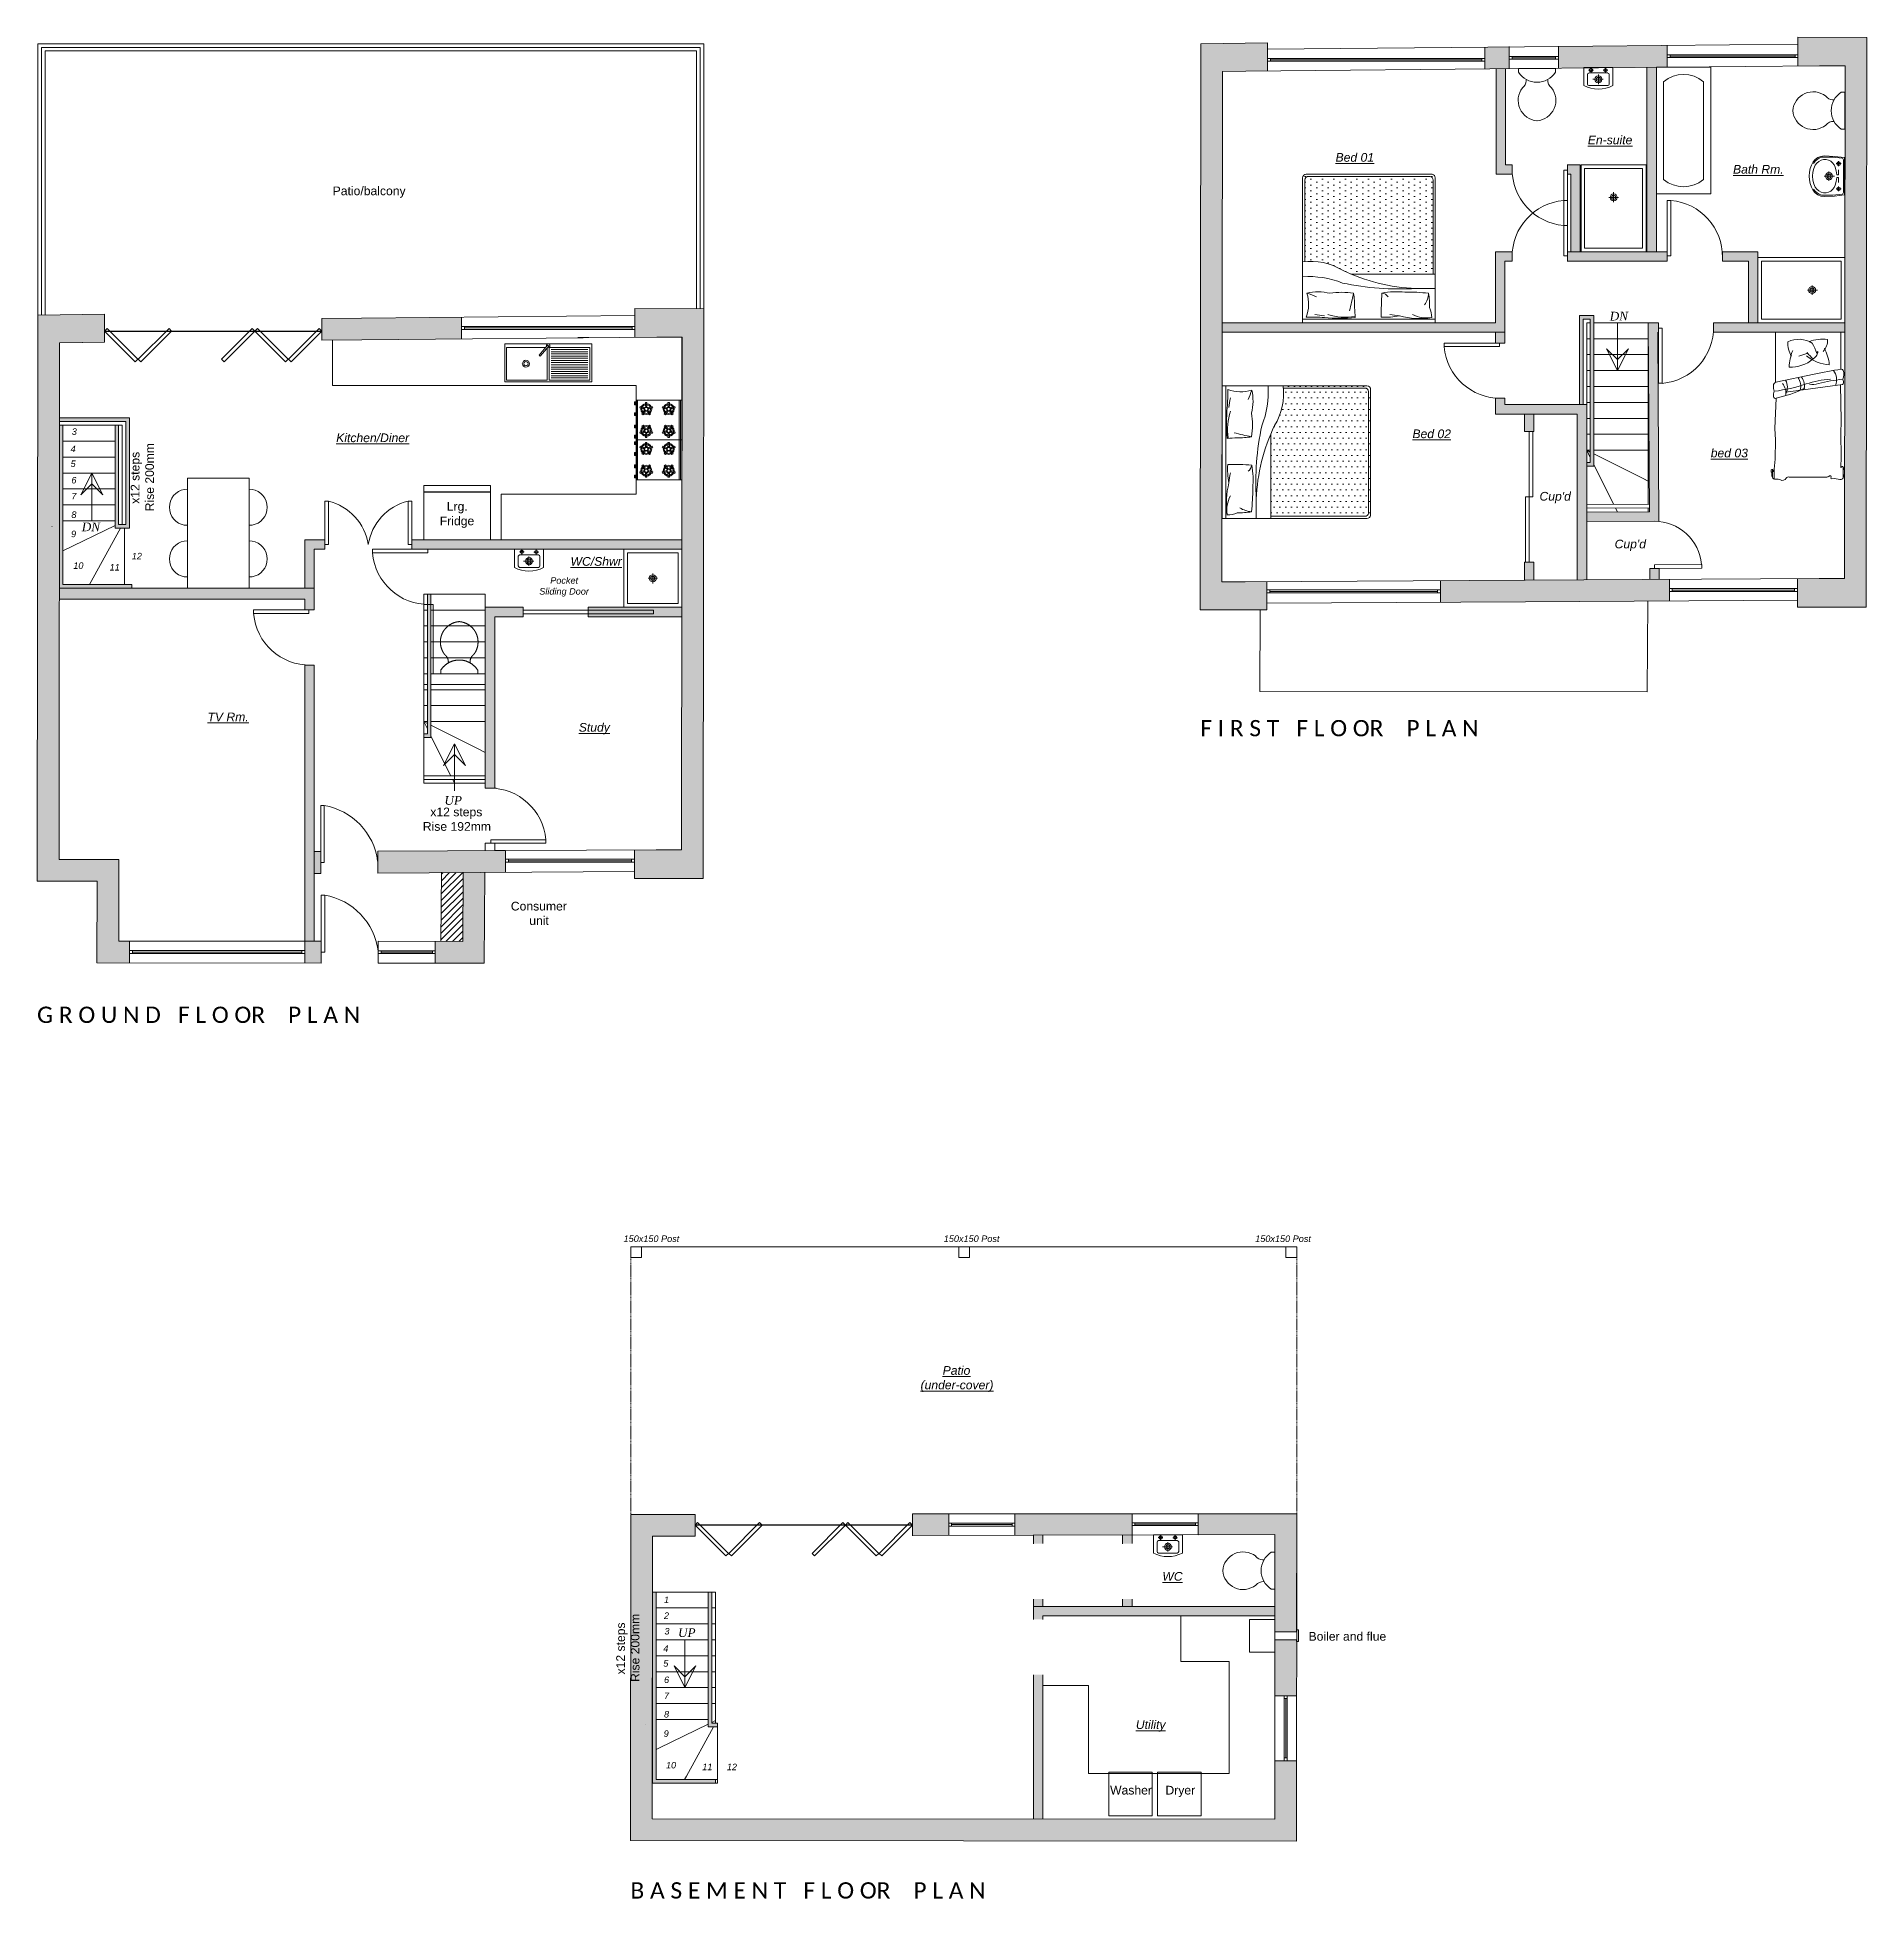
# Model space of a CAD drawing. Extents: x 79255 to 104504, y 75016 to 100709.
import ezdxf

# ---------------------------------------------------------------- set-up
doc = ezdxf.new("R2010")
doc.units = 0
doc.header["$LTSCALE"] = 25
doc.header["$MEASUREMENT"] = 0
doc.linetypes.add('DASHED', pattern=[0.75, 0.5, -0.25])
doc.linetypes.add('HIDDEN2', pattern=[4.7625, 3.175, -1.5875])
doc.layers.get('0').update_dxf_attribs({"lineweight": 9})
for name, color, linetype, lineweight in [('A-Doors & Frames-G', 7, 'Continuous', 9), ('A-Furniture', 8, 'Continuous', 9), ('A-Kitchen Furniture', 7, 'Continuous', 9), ('A-Sanitary', 7, 'Continuous', 9), ('A-Stairs', 7, 'Continuous', 9), ('A-Text', 7, 'Continuous', 9), ('A-walls', 7, 'Continuous', 9), ('A-Window', 7, 'Continuous', 9), ('AR', 10, 'Continuous', 9), ('DROP_KERB', 8, 'DASHED', 9), ('Edit_02', 82, 'Continuous', 9), ('Layer1', 10, 'Continuous', 9), ('Layer7', 56, 'Continuous', 9), ('Layer8', 56, 'Continuous', 9), ('P', 7, 'Continuous', 9)]:
    doc.layers.add(name, color=color, linetype=linetype, lineweight=lineweight)
doc.layers.add('A-Wall hatch', color=254, linetype='Continuous', lineweight=9, true_color=0xcfcfcf)
doc.layers.add('elevation', color=253, linetype='Continuous')
doc.styles.get("Standard").update_dxf_attribs({"font": 'arial.ttf'})

msp = doc.modelspace()

# ---------------------------------------------------------------- texts
at = {"attachment_point": 1}
for s, width, insert, char_height in [('\\pi13.752;{\\fArial|b0|i1|c0|p34;4}', 90, (79702, 95073), 90), ('\\pi13.414;{\\fArial|b0|i1|c0|p34;3}', 90, (79719, 95311), 90), ('\\pi13.383;{\\fArial|b0|i1|c0|p34;5}', 90, (79702, 94867), 90), ('\\pi14.55;{\\fArial|b0|i1|c0|p34;6}', 90, (79712, 94640), 90), ('\\pi15.194;{\\fArial|b0|i1|c0|p34;7}', 90, (79712, 94419), 90), ('\\pi60.546;Lrg. \\P\\pi-35.675;Fridge', 383.11, (84847, 94293), 120), ('\\pi14.212;{\\fArial|b0|i1|c0|p34;8}', 90, (79712, 94164), 90), ('\\pi14.58;{\\fArial|b0|i1|c0|p34;9}', 90, (79707, 93898), 90), ('\\pi-15.992;{\\fArial|b0|i1|c0|p34;12}', 90, (80576, 93592), 90), ('\\pi-16.207;{\\fArial|b0|i1|c0|p34;10}', 90, (79769, 93461), 90), ('\\pi-10.805;{\\fArial|b0|i1|c0|p34;11}', 90, (80265, 93438), 90), ('\\pi165.15;{\\fArial|b0|i1|c0|p34;Pocket \\P\\pi13.916;Sliding Door}', 714.74, (86170, 93256), 90), ('\\pi276.13;{\\fArial|b0|i1|c0|p34;150x150 Post}', 1308.06, (87071, 84171), 90), ('\\pi276.13;{\\fArial|b0|i1|c0|p34;150x150 Post}', 1308.06, (91490, 84171), 90), ('\\pi276.13;{\\fArial|b0|i1|c0|p34;150x150 Post}', 1308.06, (95788, 84171), 90), ('\\pi467.93;{\\fArial|b0|i1|c0|p34;\\LPatio \\P\\pi162.86;(under-cover)}', 1308.06, (91283, 82368), 120)]:
    msp.add_mtext_dynamic_manual_height_columns(s, width=width, gutter_width=12.5, heights=[0], dxfattribs=dict(at, insert=insert, char_height=char_height))
at = {"insert": (80546, 93970), "char_height": 120, "attachment_point": 1, "rotation": 90}
msp.add_mtext_dynamic_manual_height_columns('\\pi299.1;x12 steps\\P\\pi195.56;Rise 200mm', width=1308.06, gutter_width=12.5, heights=[0], dxfattribs=at)
at = {"layer": 'A-Text'}
msp.add_text('Patio/balcony', height=120, dxfattribs=at).set_placement((83333, 98528))
at = {"layer": 'A-Text', "attachment_point": 1}
for s, width, insert, char_height in [('\\pi352.35;{\\fArial|b0|i1|c0|p34;\\LEn-suite}', 1308.06, (100302, 99351), 120), ('\\pi398.44;{\\fArial|b0|i1|c0|p34;\\LBed 01}', 1308.06, (96775, 99110), 120), ('\\pi316.62;{\\fArial|b0|i1|c0|p34;\\LBath Rm.}', 1308.06, (102342, 98946), 120), ('{\\fTimes New Roman|b0|i1|c0|p18;DN}', 80, (100957, 96919), 120), ('\\pi147.34;{\\fArial|b0|i1|c0|p34;\\LKitchen/Diner}', 1308.06, (83234, 95240), 120), ('\\pi391.52;{\\fArial|b0|i1|c0|p34;\\LBed 02}', 1308.06, (97843, 95295), 120), ('\\pi400.36;{\\fArial|b0|i1|c0|p34;\\Lbed 03}', 1308.06, (101951, 95030), 120), ("\\pi441.74;{\\fArial|b0|i1|c0|p34;Cup'd}", 1308.06, (99546, 94433), 120), ('{\\fTimes New Roman|b0|i1|c0|p18;DN}', 80, (79870, 94011), 120), ("\\pi441.74;{\\fArial|b0|i1|c0|p34;Cup'd}", 1308.06, (100583, 93774), 120), ('\\pi303.36;{\\fArial|b0|i1|c0|p34;\\LWC/Shwr}', 1308.06, (86312, 93534), 120), ('\\pi388.74;{\\fArial|b0|i1|c0|p34;\\LTV Rm.}', 1308.06, (81217, 91388), 120), ('\\pi440.47;{\\fArial|b0|i1|c0|p34;\\LStudy}', 1308.06, (86289, 91244), 120), ('{\\fCalibri|b0|i0|c0|p34;F I R S T   F L O OR    P L A N}', 8462.82, (95306, 91285), 225), ('{\\fTimes New Roman|b0|i1|c0|p18;UP}', 80, (84875, 90235), 120), ('\\pi207.31;x12 steps\\P\\pi103.76;Rise 192mm', 1124.47, (84473, 90076), 120), ('\\pi153.37;Consumer \\P\\pi407.82;unit', 1073.97, (85638, 88776), 120), ('{\\fCalibri|b0|i0|c0|p34;G R O U N D   F L O OR    P L A N}', 8462.82, (79253, 87329), 225), ('\\pi524.17;{\\fArial|b0|i1|c0|p34;\\LWC}', 1308.06, (94259, 79526), 120), ('\\pi24.158;{\\fArial|b0|i1|c0|p34;1}', 90, (87881, 79187), 90), ('\\pi13.353;{\\fArial|b0|i1|c0|p34;2}', 90, (87891, 78969), 90), ('\\pi13.414;{\\fArial|b0|i1|c0|p34;3}', 90, (87898, 78754), 90), ('{\\fTimes New Roman|b0|i1|c0|p18;UP}', 80, (88099, 78749), 120), ('\\pi127.78;Boiler and flue', 1308.06, (96673, 78698), 120), ('\\pi13.752;{\\fArial|b0|i1|c0|p34;4}', 90, (87882, 78516), 90), ('\\pi13.383;{\\fArial|b0|i1|c0|p34;5}', 90, (87882, 78310), 90), ('\\pi14.55;{\\fArial|b0|i1|c0|p34;6}', 90, (87891, 78083), 90), ('\\pi15.194;{\\fArial|b0|i1|c0|p34;7}', 90, (87891, 77863), 90), ('\\pi14.212;{\\fArial|b0|i1|c0|p34;8}', 90, (87891, 77608), 90), ('\\pi14.58;{\\fArial|b0|i1|c0|p34;9}', 90, (87886, 77341), 90), ('\\pi452.13;{\\fArial|b0|i1|c0|p34;\\LUtility}', 1308.06, (93965, 77479), 120), ('\\pi-16.207;{\\fArial|b0|i1|c0|p34;10}', 90, (87949, 76905), 90), ('\\pi-10.805;{\\fArial|b0|i1|c0|p34;11}', 90, (88444, 76881), 90), ('\\pi-15.992;{\\fArial|b0|i1|c0|p34;12}', 90, (88789, 76881), 90), ('\\pi-97.353;Washer', 383.11, (94159, 76575), 120), ('{\\fCalibri|b0|i0|c0|p34;B A S E M E N T   F L O OR    P L A N}', 8462.82, (87442, 75244), 225)]:
    msp.add_mtext_dynamic_manual_height_columns(s, width=width, gutter_width=12.5, heights=[0], dxfattribs=dict(at, insert=insert, char_height=char_height))
at = {"layer": 'A-Text', "insert": (87246, 77813), "char_height": 120, "attachment_point": 1, "rotation": 90}
msp.add_mtext_dynamic_manual_height_columns('\\pi299.1;x12 steps\\P\\pi195.56;Rise 200mm', width=1308.06, gutter_width=12.5, heights=[0], dxfattribs=at)
at = {"layer": 'A-Text', "color": 251, "linetype": 'HIDDEN2', "ltscale": 25, "true_color": 0x595959, "insert": (94834, 76575), "char_height": 120, "attachment_point": 1}
msp.add_mtext_dynamic_manual_height_columns('\\pi-8.0075;Dryer', width=383.11, gutter_width=12.5, heights=[0], dxfattribs=at)

# ---------------------------------------------------------------- blocks, each defined once
blk = doc.blocks.new('door 762 2')
at = {"layer": 'A-Doors & Frames-G'}
for p, q in [((-27988, -136174), (-28750, -136174)), ((-28750, -136174), (-28750, -136224)), ((-28750, -136224), (-27988, -136224)), ((-28063, -136174), (-27913, -136174)), ((-27988, -136224), (-27988, -136174)), ((-28043, -136936), (-27913, -136936))]:
    blk.add_line(p, q, dxfattribs=at)
blk.add_arc((-27977, -136160), 776, 184.7468, 270.8612, dxfattribs=at)
blk = doc.blocks.new('arrow block')
for p, q in [((86288, -84611), (86438, -84311)), ((86438, -84461), (86288, -84611)), ((86438, -84611), (86438, -84311)), ((86438, -84311), (86588, -84611)), ((86588, -84611), (86438, -84461)), ((86438, -84611), (86438, -84961))]:
    blk.add_line(p, q)
blk = doc.blocks.new('762 door')
at = {"layer": 'A-Doors & Frames-G'}
for p, q in [((-50937, -137345), (-50937, -137195)), ((-50175, -137345), (-50175, -137195)), ((-50937, -137270), (-50937, -138032)), ((-50887, -137270), (-50937, -137270)), ((-50887, -138032), (-50887, -137270)), ((-50937, -138032), (-50887, -138032))]:
    blk.add_line(p, q, dxfattribs=at)
blk.add_arc((-50951, -137258), 776, 274.7468, 0.8612, dxfattribs=at)
blk = doc.blocks.new('A$C380C19D6')
at = {"layer": 'A-Furniture'}
h = blk.add_hatch(dxfattribs=at)
h.set_pattern_fill('DOTS', color=256, scale=50)
h.set_pattern_definition([(0, (43899.25, 138433.42), (39.6875, 79.375), [0, -79.375])])
h.paths.add_polyline_path([(725, 1282, 0.012494), (672, 1165), (672, 0), (2000, 0, 0.353222), (2050, 42), (2050, 1780, 0.414214), (2000, 1830), (841, 1830, -0.171232)])
for p, q in [((50, 1830), (50, 0)), ((672, 0), (672, 1165))]:
    blk.add_line(p, q, dxfattribs=at)
for points in [[(2000, 0, 0.353222), (2050, 42), (2050, 1780, 0.414214), (2000, 1830), (0, 1830), (0, 0), (2000, 0), (0, 0)], [(472, 0), (472, 266, -0.066395), (548, 1279, 0.113369), (634, 1830, 0.113369)], [(841, 1830, -0.171232), (725, 1282, 0.102955), (472, 266, 0.147417)], [(844, 1800), (1970, 1800, -0.414214), (2020, 1750), (2020, 72, -0.382725), (1970, 30), (672, 30)], [(72, 1529, 0.04999), (71, 1105, 0.005919), (209, 1113, 0.046302), (406, 1127, 0.088137), (406, 1454, 0.122992), (410, 1771, -0.168265), (79, 1781, -0.016042), (72, 1529)], [(95, 493, 0.101031), (71, 48, 0.101763), (209, 78, 0.046302), (406, 92, 0.031543), (424, 418, 0.064905), (410, 736, 0.020661), (79, 745, 0.074238), (95, 493)]]:
    blk.add_lwpolyline(points, format="xyb", dxfattribs=at)
for centre, radius, start, end in [((1114, 1430), 1025, 166.8495, 174.445), ((-1269, 2338), 1772, 336.8027, 341.3608), ((870, 1235), 794, 161.9705, 189.0452), ((1456, 6247), 5226, 255.6998, 258.4122), ((1114, 394), 1025, 166.8495, 174.445), ((279, 755), 132, 307.4973, 351.5591), ((501, 113), 435, 152.6153, 188.6623), ((437, 438), 348, 236.8128, 264.9884)]:
    blk.add_arc(centre, radius, start, end, dxfattribs=at)
blk = doc.blocks.new('A$C48EC217E')
at = {"layer": 'A-Furniture'}
for p, q in [((19, 38), (19, 150)), ((44, 19), (44, 160)), ((994, 32), (994, 183))]:
    blk.add_line(p, q, dxfattribs=at)
blk.add_lwpolyline([(63, 1354), (63, 2045), (963, 2045), (963, 1534)], dxfattribs=at)
for points in [[(283, 1713, -0.162278), (230, 1912, -0.253927), (569, 1894, 0.096473)], [(382, 1712, 0.01466), (491, 1750, 0.402334), (499, 1762, 0.048118), (580, 1675, 0.106855), (631, 1728, 0.153673), (643, 1777, 0.26023), (629, 1751, 0.050092), (568, 1893, 0.035564), (533, 1908, 0.075742)], [(735, 1825, -0.100248), (803, 1595, -0.160258), (490, 1718, -5.902204)], [(524, 1911, -0.145417), (779, 1943, -0.209041), (718, 1780, 1.528576)], [(299, 1790, 0.08633), (249, 1562, 0.188134), (580, 1675, -0.747751)], [(70, 1134), (53, 715), (63, 560), (58, 290), (43, 155), (38, 130, -1.132782), (23, 135, 0.98261), (3, 145, 0.32203), (8, 110), (8, 70, 0.439902), (68, 15, -0.126697), (128, 5, 0.376451), (208, 30, -0.344872), (248, 45), (768, 45, 0.181335), (808, 60, -0.809524), (828, 45, 0.220339), (828, 20), (873, 25), (948, 10, 0.501823), (998, 55, 0.315909), (988, 190, 0.473766), (983, 190, -0.12128), (963, 175), (968, 325), (963, 645), (968, 820), (957, 1321)], [(464, 1270, -0.0551), (70, 1134, -0.502824), (35, 1153, -0.142549), (44, 1229, -0.066811), (32, 1307, -0.328343), (66, 1355), (594, 1465, -0.013014), (970, 1534, -0.334099), (995, 1517, -0.185174), (988, 1394, -0.187316), (995, 1331, -0.311124), (987, 1324), (204, 1215)], [(44, 1229, 0.045438), (484, 1330, -0.062438), (819, 1395, -0.033479)], [(157, 1335, -0.211794), (203, 1169, 10.034941)], [(201, 1383, -0.234785), (204, 1195, 10.034941)], [(371, 1419, -0.221675), (403, 1243, 10.034941)], [(421, 1424, -0.221675), (453, 1248, 10.034941)], [(988, 1394, 0.042728), (654, 1335, -0.090486), (529, 1325, -19.853963)], [(860, 1516, -0.26236), (891, 1311, 10.034941)]]:
    blk.add_lwpolyline(points, format="xyb", dxfattribs=at)

# ---------------------------------------------------------------- hatches: boundary and pattern name
at = {"layer": 'A-Wall hatch'}
h = msp.add_hatch(color=256, dxfattribs=at)
h.dxf.hatch_style = 1
h.paths.add_polyline_path([(96234, 100546), (96234, 100632), (95313, 100619), (95306, 92805), (96226, 92804), (96226, 92896), (96226, 93196), (95926, 93194), (95606, 93194), (95613, 100235), (95934, 100240), (96234, 100243)])
h.paths.add_polyline_path([(99569, 100576), (99234, 100573), (99234, 100273), (99569, 100276)])
h.paths.add_polyline_path([(99519, 100276), (99389, 100274), (99389, 98818), (99609, 98818), (99609, 98873, -0.007516), (99609, 98897), (99609, 98948), (99519, 98948)])
h.paths.add_polyline_path([(101751, 100597), (100249, 100583), (100249, 100283), (100600, 100286), (100600, 100291), (101000, 100291), (101000, 100290), (101751, 100297)])
h.paths.add_polyline_path([(104504, 100706), (103554, 100709), (103554, 100614), (103554, 100314), (103855, 100316), (104204, 100316), (104201, 97173), (104201, 96768), (104197, 93240), (103847, 93240), (103547, 93239), (103547, 92939), (103547, 92844), (104497, 92843), (104501, 97173)])
h.paths.add_polyline_path([(101780, 93228), (99792, 93217), (98620, 93210), (98620, 92910), (99794, 92917), (101780, 92928)])
h.paths.add_polyline_path([(99909, 93465), (99779, 93465), (99779, 93217), (99792, 93217), (99909, 93217)])
h.paths.add_polyline_path([(99909, 95508), (99779, 95508), (99779, 95265), (99909, 95265)], flags=17)
h.paths.add_polyline_path([(100639, 95638), (99509, 95638), (99509, 95726), (99458, 95726, -0.007516), (99434, 95726), (99379, 95726), (99379, 95508), (100509, 95508), (100509, 93221), (100639, 93222)])
h.paths.add_polyline_path([(99509, 96768), (99509, 97618), (99609, 97618), (99609, 97670, -0.007516), (99609, 97693), (99609, 97748), (99379, 97748), (99379, 96768), (95609, 96768), (95609, 96638), (99509, 96638)])
h.paths.add_polyline_path([(99509, 96638), (99379, 96638), (99379, 96488), (99509, 96488)])
h.paths.add_polyline_path([(101751, 97748), (100371, 97748), (100371, 97618), (101751, 97618)])
h.paths.add_polyline_path([(100551, 98948), (100371, 98948), (100371, 98818), (100421, 98818), (100421, 97748), (100551, 97748)])
h.paths.add_polyline_path([(103001, 97748), (102513, 97748), (102513, 97693, -0.007516), (102513, 97670), (102513, 97618), (102871, 97618), (102871, 96768), (103001, 96768)])
h.paths.add_polyline_path([(101601, 100295), (101471, 100294), (101471, 97748), (101601, 97748)])
h.paths.add_polyline_path([(104201, 96768), (103001, 96768), (102391, 96768), (102391, 96717, -0.007516), (102391, 96693), (102391, 96638), (104201, 96638)])
h.paths.add_polyline_path([(101629, 96693), (101629, 96768), (101489, 96768), (101505, 94158), (100639, 94153), (100639, 94023), (101635, 94029), (101624, 95931), (101629, 95931)])
h.paths.add_polyline_path([(101640, 93377), (101509, 93377), (101510, 93227), (101640, 93227)])
h = msp.add_hatch(color=256, dxfattribs=at)
h.dxf.hatch_style = 1
h.paths.add_polyline_path([(79556, 89360), (80381, 89359), (80380, 88234), (80530, 88234), (80530, 87934), (80080, 87934), (80081, 89059), (79255, 89060), (79263, 96874), (80183, 96887), (80183, 96798), (80183, 96501), (80183, 96498), (79881, 96495), (79562, 96490)])
h.paths.add_polyline_path([(85109, 96846), (83731, 96833), (83183, 96828), (83183, 96528), (83734, 96533), (85109, 96546)])
h.paths.add_polyline_path([(88454, 96961), (87504, 96963), (87504, 96869), (87504, 96568), (87804, 96571), (88154, 96570), (88151, 93428), (88147, 89495), (87797, 89495), (87497, 89493), (87497, 89193), (87497, 89098), (88447, 89098), (88451, 93428)])
h.paths.add_polyline_path([(85719, 89483), (83954, 89473), (83954, 89173), (85719, 89183)])
h.paths.add_polyline_path([(83167, 89468), (83076, 89468), (83078, 89168), (83167, 89168)])
h.paths.add_polyline_path([(83076, 89468), (83078, 89468), (83078, 92042), (83027, 92042, -0.007516), (83003, 92042), (82948, 92042), (82948, 89471), (82948, 89167), (82948, 88232), (83078, 88231), (83078, 89168)])
h.paths.add_polyline_path([(83174, 88231), (82948, 88232), (82948, 87932), (83174, 87931)])
h.paths.add_polyline_path([(85434, 89181), (85134, 89180), (85127, 88229), (84748, 88230), (84748, 87930), (85425, 87929)])
h.paths.add_polyline_path([(85569, 92711), (85960, 92711), (85960, 92841), (85439, 92841), (85439, 90413), (85439, 90345), (85491, 90345, -0.007516), (85514, 90345), (85569, 90345)])
h.paths.add_polyline_path([(88151, 93771), (84424, 93771), (84424, 93706), (84424, 93641), (88151, 93641)])
h.paths.add_polyline_path([(83078, 93641), (83224, 93641), (83224, 93771), (82948, 93771), (82948, 93104), (83078, 93104)])
h.paths.add_polyline_path([(83078, 93104), (79559, 93104), (79559, 92954), (82948, 92954), (82948, 92804), (83003, 92804), (83078, 92804)])
h = msp.add_hatch(color=256, dxfattribs=at)
h.dxf.hatch_style = 1
h.paths.add_polyline_path([(100739, 96768), (100739, 96868), (100539, 96868), (100539, 95638), (100589, 95638), (100589, 96818), (100639, 96818), (100689, 96818), (100689, 96768), (100689, 94838), (100639, 94838), (100639, 94788), (100739, 94788)])
h = msp.add_hatch(color=256, dxfattribs=at)
h.dxf.hatch_style = 1
h.paths.add_polyline_path([(80529, 95454), (79561, 95455), (79561, 95405), (80479, 95404), (80479, 93984), (80379, 93984), (80379, 95354), (80329, 95354), (80329, 93934), (80529, 93934)])
h.paths.add_polyline_path([(80559, 93154), (79609, 93154), (79609, 95354), (79561, 95354), (79559, 93104), (80459, 93104), (80559, 93104)])
h = msp.add_hatch(color=256, dxfattribs=at)
h.dxf.hatch_style = 1
h.paths.add_polyline_path([(84689, 92879), (84667, 92879, -0.007516), (84644, 92879), (84639, 92879), (84639, 91093), (84589, 91093), (84589, 91043), (84689, 91043)])
h.paths.add_polyline_path([(84689, 93023), (84639, 93023), (84639, 92879, 0.00161), (84644, 92879), (84689, 92879)])
h = msp.add_hatch(color=256, dxfattribs=at)
h.dxf.hatch_style = 1
h.paths.add_polyline_path([(88150, 92841), (87350, 92841), (86860, 92841), (86860, 92801), (87760, 92801), (87760, 92751), (86860, 92751), (86860, 92711), (88150, 92711)])
h.paths.add_polyline_path([(87760, 92801), (86860, 92801), (86860, 92751), (87760, 92751)], flags=17)
h = msp.add_hatch(color=256, dxfattribs=at)
h.dxf.hatch_style = 1
h.paths.add_polyline_path([(96638, 80330), (95279, 80330), (95279, 80041), (96337, 80044), (96336, 78701), (96636, 78701)])
h.paths.add_polyline_path([(96636, 78566), (96636, 78566), (96636, 78591), (96336, 78591), (96335, 77818), (96635, 77818)])
h.paths.add_polyline_path([(96634, 76918), (96334, 76918), (96334, 76583), (96334, 76113), (87742, 76121), (87745, 80021), (88334, 80022), (88334, 80322), (87446, 80320), (87446, 80271), (87442, 75821), (96633, 75813)])
h.paths.add_polyline_path([(94364, 80330), (92749, 80330), (92749, 80034), (94364, 80038)])
h.paths.add_polyline_path([(91834, 80330), (91334, 80330), (91334, 80030), (91834, 80032)])
h = msp.add_hatch(color=256, dxfattribs=at)
h.dxf.hatch_style = 1
h.paths.add_polyline_path([(96336, 79051), (93003, 79051), (93003, 78871), (93133, 78871), (93133, 78921), (96336, 78921)])
h.paths.add_polyline_path([(93133, 78109), (93078, 78109, -0.007516), (93055, 78109), (93003, 78109), (93003, 76116), (93133, 76116)])
h.paths.add_polyline_path([(93133, 79153), (93003, 79153), (93003, 79051), (93133, 79051)])
h.paths.add_polyline_path([(93133, 80035), (93003, 80035), (93003, 79915), (93058, 79915, -0.007516), (93082, 79915), (93133, 79915)])
h.paths.add_polyline_path([(94364, 80038), (94234, 80038), (94234, 79915), (94289, 79915, -0.007516), (94312, 79915), (94364, 79915)])
h.paths.add_polyline_path([(94364, 79153), (94234, 79153), (94234, 79051), (94364, 79051)])
h.paths.add_polyline_path([(88565, 79250), (88515, 79250), (88515, 77390), (88645, 77390), (88645, 77440), (88565, 77440)])
h.paths.add_polyline_path([(87795, 79250), (87745, 79250), (87745, 76610), (88615, 76610), (88615, 76660), (87795, 76660)])
at = {"layer": 'A-walls'}
h = msp.add_hatch(dxfattribs=at)
h.set_pattern_fill('ANSI31', color=256, scale=20)
h.set_pattern_definition([(45, (134827.954, 230299.35), (-44.90128, 44.90128), [])])
h.paths.add_polyline_path([(85134, 89180), (84834, 89178), (84827, 88230), (85127, 88229)])

# ---------------------------------------------------------------- linework, layer by layer
for p, q in [((98620, 93060), (98620, 93060)), ((103547, 93078), (103547, 93078)), ((83217, 89318), (83167, 89318)), ((82948, 88082), (82948, 88082)), ((83224, 88081), (83174, 88081)), ((96634, 76113), (96634, 76113))]:
    msp.add_line(p, q)
at = {"color": 6, "flags": 128}
msp.add_lwpolyline([(96634, 76583), (96634, 76113)], dxfattribs=at)
at = {"layer": 'A-Doors & Frames-G'}
for p, q in [((80219, 96687), (80183, 96652)), ((80183, 96652), (83183, 96652)), ((80183, 96652), (80608, 96228)), ((80183, 96649), (83183, 96649)), ((80643, 96263), (80219, 96687)), ((80650, 96263), (81074, 96687)), ((81109, 96652), (80685, 96228)), ((81074, 96687), (81109, 96652)), ((81798, 96263), (82222, 96687)), ((82257, 96652), (81833, 96228)), ((82222, 96687), (82257, 96652)), ((82293, 96687), (82257, 96652)), ((82257, 96652), (82682, 96228)), ((82717, 96263), (82293, 96687)), ((82724, 96263), (83148, 96687)), ((83183, 96652), (82759, 96228)), ((83148, 96687), (83183, 96652)), ((80608, 96228), (80643, 96263)), ((80685, 96228), (80650, 96263)), ((81833, 96228), (81798, 96263)), ((82682, 96228), (82717, 96263)), ((82759, 96228), (82724, 96263)), ((99844, 95265), (99844, 93465)), ((99894, 95265), (99894, 94365)), ((83224, 93706), (83224, 94306)), ((83224, 94306), (83274, 94306)), ((83274, 94306), (83274, 93706)), ((84424, 94306), (84374, 94306)), ((84374, 94306), (84374, 93706)), ((84424, 93706), (84424, 94306)), ((99794, 94365), (99794, 93465)), ((99894, 94365), (99794, 94365)), ((83274, 93706), (83224, 93706)), ((84644, 93641), (83882, 93641)), ((83882, 93641), (83882, 93591)), ((83882, 93591), (84644, 93591)), ((84374, 93706), (84424, 93706)), ((84569, 93641), (84719, 93641)), ((84644, 93591), (84644, 93641)), ((101574, 93427), (102226, 93431)), ((101574, 93427), (101575, 93377)), ((101575, 93377), (102226, 93381)), ((102226, 93381), (102226, 93431)), ((83003, 92804), (82241, 92804)), ((82241, 92804), (82241, 92754)), ((82241, 92754), (83003, 92754)), ((83003, 92754), (83003, 92804)), ((85960, 92801), (86860, 92801)), ((85960, 92751), (86860, 92751)), ((83167, 89318), (83167, 90105)), ((83167, 90105), (83217, 90105)), ((83217, 89318), (83217, 90105)), ((83174, 88081), (83174, 88868)), ((83174, 88868), (83224, 88868)), ((83224, 88081), (83224, 88868)), ((88369, 80208), (88334, 80172)), ((88334, 80177), (91334, 80177)), ((88334, 80174), (91334, 80174)), ((88334, 80172), (88758, 79748)), ((88794, 79783), (88369, 80208)), ((88800, 79783), (89225, 80208)), ((89260, 80172), (88836, 79748)), ((89225, 80208), (89260, 80172)), ((89948, 79783), (90373, 80208)), ((90408, 80172), (89984, 79748)), ((90373, 80208), (90408, 80172)), ((90443, 80208), (90408, 80172)), ((90408, 80172), (90832, 79748)), ((90868, 79783), (90443, 80208)), ((90874, 79783), (91299, 80208)), ((91334, 80172), (90910, 79748)), ((91299, 80208), (91334, 80172)), ((88758, 79748), (88794, 79783)), ((88836, 79748), (88800, 79783)), ((89984, 79748), (89948, 79783)), ((90832, 79748), (90868, 79783)), ((90910, 79748), (90874, 79783))]:
    msp.add_line(p, q, dxfattribs=at)
at = {"layer": 'A-Doors & Frames-G', "color": 251, "linetype": 'HIDDEN2', "ltscale": 25, "true_color": 0x595959}
for p, q in [((86860, 92801), (87760, 92801)), ((86860, 92751), (87760, 92751)), ((87760, 92751), (87760, 92801))]:
    msp.add_line(p, q, dxfattribs=at)
for points in [[(94042, 76763), (94642, 76763), (94642, 76163), (94042, 76163)], [(94717, 76763), (95317, 76763), (95317, 76163), (94717, 76163)]]:
    msp.add_lwpolyline(points, close=True, dxfattribs=at)
at = {"layer": 'A-Doors & Frames-G'}
for centre, radius, start, end in [((83098, 93593), 735, 8.8718, 76.1491), ((84550, 93593), 735, 103.8509, 171.1282), ((101570, 93371), 658, 5.2864, 89.9575), ((84656, 93655), 776, 184.7468, 270.8612), ((83015, 92818), 776, 184.7468, 270.8612), ((83063, 89220), 898, 7.4864, 80.154), ((83070, 87983), 898, 7.4864, 80.154)]:
    msp.add_arc(centre, radius, start, end, dxfattribs=at)
at = {"layer": 'A-Kitchen Furniture', "linetype": 'ByBlock'}
for p, q in [((83331, 95902), (83331, 96529)), ((83331, 95902), (87520, 95902)), ((87520, 95902), (87520, 94401)), ((87500, 95676, 780), (87510, 95676, 780)), ((87500, 95636, 780), (87500, 95676, 780)), ((87500, 95676, 780), (87520, 95676, 780)), ((87520, 95636, 780), (87500, 95636, 780)), ((87510, 95676, 780), (87510, 95636, 780)), ((87520, 95701), (87520, 95151)), ((87520, 95701), (88150, 95701)), ((87530, 95701), (87530, 95151)), ((87540, 95701), (87540, 95151)), ((87578, 95614), (87572, 95595)), ((87572, 95595), (87619, 95579)), ((87625, 95598), (87578, 95614)), ((87619, 95579), (87622, 95589)), ((87622, 95589), (87625, 95598)), ((87670, 95666), (87650, 95666)), ((87650, 95666), (87650, 95616)), ((87650, 95616), (87660, 95616)), ((87660, 95616), (87670, 95616)), ((87670, 95616), (87670, 95666)), ((87743, 95614), (87695, 95598)), ((87695, 95598), (87698, 95589)), ((87698, 95589), (87702, 95579)), ((87702, 95579), (87749, 95595)), ((87749, 95595), (87743, 95614)), ((87888, 95614), (87882, 95595)), ((87882, 95595), (87929, 95579)), ((87935, 95598), (87888, 95614)), ((87929, 95579), (87932, 95589)), ((87932, 95589), (87935, 95598)), ((87980, 95666), (87960, 95666)), ((87960, 95666), (87960, 95616)), ((87960, 95616), (87970, 95616)), ((87970, 95616), (87980, 95616)), ((87980, 95616), (87980, 95666)), ((88053, 95614), (88005, 95598)), ((88005, 95598), (88008, 95589)), ((88008, 95589), (88012, 95579)), ((88012, 95579), (88059, 95595)), ((88059, 95595), (88053, 95614)), ((88115, 95701), (88115, 95151)), ((88135, 95701), (88135, 95151)), ((88150, 95701), (88150, 95151)), ((87500, 95526, 780), (87510, 95526, 780)), ((87500, 95486, 780), (87500, 95526, 780)), ((87500, 95526, 780), (87520, 95526, 780)), ((87520, 95486, 780), (87500, 95486, 780)), ((87500, 95356, 780), (87510, 95356, 780)), ((87500, 95316, 780), (87500, 95356, 780)), ((87500, 95356, 780), (87520, 95356, 780)), ((87510, 95526, 780), (87510, 95486, 780)), ((87510, 95356, 780), (87510, 95316, 780)), ((87629, 95550), (87599, 95509)), ((87599, 95509), (87616, 95498)), ((87599, 95343), (87616, 95355)), ((87629, 95303), (87599, 95343)), ((87616, 95498), (87645, 95538)), ((87616, 95355), (87645, 95315)), ((87637, 95544), (87629, 95550)), ((87645, 95538), (87637, 95544)), ((87684, 95544), (87676, 95538)), ((87676, 95538), (87705, 95498)), ((87676, 95315), (87705, 95355)), ((87692, 95550), (87684, 95544)), ((87721, 95509), (87692, 95550)), ((87721, 95343), (87692, 95303)), ((87705, 95498), (87721, 95509)), ((87705, 95355), (87721, 95343)), ((87939, 95550), (87909, 95509)), ((87909, 95509), (87926, 95498)), ((87909, 95343), (87926, 95355)), ((87939, 95303), (87909, 95343)), ((87926, 95498), (87955, 95538)), ((87926, 95355), (87955, 95315)), ((87947, 95544), (87939, 95550)), ((87955, 95538), (87947, 95544)), ((87994, 95544), (87986, 95538)), ((87986, 95538), (88015, 95498)), ((87986, 95315), (88015, 95355)), ((88002, 95550), (87994, 95544)), ((88031, 95509), (88002, 95550)), ((88031, 95343), (88002, 95303)), ((88015, 95498), (88031, 95509)), ((88015, 95355), (88031, 95343)), ((87520, 95316, 780), (87500, 95316, 780)), ((87500, 95216, 780), (87510, 95216, 780)), ((87500, 95176, 780), (87500, 95216, 780)), ((87500, 95216, 780), (87520, 95216, 780)), ((87520, 95176, 780), (87500, 95176, 780)), ((87500, 95126, 780), (87510, 95126, 780)), ((87500, 95086, 780), (87500, 95126, 780)), ((87500, 95126, 780), (87520, 95126, 780)), ((87520, 95086, 780), (87500, 95086, 780)), ((87510, 95216, 780), (87510, 95176, 780)), ((87510, 95126, 780), (87510, 95086, 780)), ((87520, 95151), (88150, 95151)), ((87520, 95151), (87520, 94601)), ((87520, 95151), (88150, 95151)), ((87530, 95151), (87530, 94601)), ((87540, 95151), (87540, 94601)), ((87572, 95258), (87619, 95274)), ((87578, 95239), (87572, 95258)), ((87578, 95064), (87572, 95045)), ((87625, 95255), (87578, 95239)), ((87625, 95048), (87578, 95064)), ((87619, 95274), (87622, 95264)), ((87622, 95264), (87625, 95255)), ((87637, 95309), (87629, 95303)), ((87645, 95315), (87637, 95309)), ((87650, 95236), (87660, 95236)), ((87650, 95186), (87650, 95236)), ((87670, 95186), (87650, 95186)), ((87670, 95116), (87650, 95116)), ((87650, 95116), (87650, 95066)), ((87650, 95066), (87660, 95066)), ((87660, 95236), (87670, 95236)), ((87660, 95066), (87670, 95066)), ((87670, 95236), (87670, 95186)), ((87670, 95066), (87670, 95116)), ((87684, 95309), (87676, 95315)), ((87692, 95303), (87684, 95309)), ((87695, 95255), (87698, 95264)), ((87743, 95239), (87695, 95255)), ((87743, 95064), (87695, 95048)), ((87698, 95264), (87702, 95274)), ((87702, 95274), (87749, 95258)), ((87749, 95258), (87743, 95239)), ((87749, 95045), (87743, 95064)), ((87882, 95258), (87929, 95274)), ((87888, 95239), (87882, 95258)), ((87888, 95064), (87882, 95045)), ((87935, 95255), (87888, 95239)), ((87935, 95048), (87888, 95064)), ((87929, 95274), (87932, 95264)), ((87932, 95264), (87935, 95255)), ((87947, 95309), (87939, 95303)), ((87955, 95315), (87947, 95309)), ((87960, 95236), (87970, 95236)), ((87960, 95186), (87960, 95236)), ((87980, 95186), (87960, 95186)), ((87980, 95116), (87960, 95116)), ((87960, 95116), (87960, 95066)), ((87960, 95066), (87970, 95066)), ((87970, 95236), (87980, 95236)), ((87970, 95066), (87980, 95066)), ((87980, 95236), (87980, 95186)), ((87980, 95066), (87980, 95116)), ((87994, 95309), (87986, 95315)), ((88002, 95303), (87994, 95309)), ((88005, 95255), (88008, 95264)), ((88053, 95239), (88005, 95255)), ((88053, 95064), (88005, 95048)), ((88008, 95264), (88012, 95274)), ((88012, 95274), (88059, 95258)), ((88059, 95258), (88053, 95239)), ((88059, 95045), (88053, 95064)), ((88115, 95151), (88115, 94601)), ((88135, 95151), (88135, 94601)), ((88150, 95151), (88150, 94601)), ((87500, 94976, 780), (87510, 94976, 780)), ((87500, 94936, 780), (87500, 94976, 780)), ((87500, 94976, 780), (87520, 94976, 780)), ((87520, 94936, 780), (87500, 94936, 780)), ((87500, 94806, 780), (87510, 94806, 780)), ((87500, 94766, 780), (87500, 94806, 780)), ((87500, 94806, 780), (87520, 94806, 780)), ((87510, 94976, 780), (87510, 94936, 780)), ((87510, 94806, 780), (87510, 94766, 780)), ((87572, 95045), (87619, 95029)), ((87629, 95000), (87599, 94959)), ((87599, 94959), (87616, 94948)), ((87599, 94793), (87616, 94805)), ((87616, 94948), (87645, 94988)), ((87616, 94805), (87645, 94765)), ((87619, 95029), (87622, 95039)), ((87622, 95039), (87625, 95048)), ((87637, 94994), (87629, 95000)), ((87645, 94988), (87637, 94994)), ((87684, 94994), (87676, 94988)), ((87676, 94988), (87705, 94948)), ((87676, 94765), (87705, 94805)), ((87692, 95000), (87684, 94994)), ((87721, 94959), (87692, 95000)), ((87695, 95048), (87698, 95039)), ((87698, 95039), (87702, 95029)), ((87702, 95029), (87749, 95045)), ((87705, 94948), (87721, 94959)), ((87705, 94805), (87721, 94793)), ((87882, 95045), (87929, 95029)), ((87939, 95000), (87909, 94959)), ((87909, 94959), (87926, 94948)), ((87909, 94793), (87926, 94805)), ((87926, 94948), (87955, 94988)), ((87926, 94805), (87955, 94765)), ((87929, 95029), (87932, 95039)), ((87932, 95039), (87935, 95048)), ((87947, 94994), (87939, 95000)), ((87955, 94988), (87947, 94994)), ((87994, 94994), (87986, 94988)), ((87986, 94988), (88015, 94948)), ((87986, 94765), (88015, 94805)), ((88002, 95000), (87994, 94994)), ((88031, 94959), (88002, 95000)), ((88005, 95048), (88008, 95039)), ((88008, 95039), (88012, 95029)), ((88012, 95029), (88059, 95045)), ((88015, 94948), (88031, 94959)), ((88015, 94805), (88031, 94793)), ((87520, 94766, 780), (87500, 94766, 780)), ((87500, 94666, 780), (87510, 94666, 780)), ((87500, 94626, 780), (87500, 94666, 780)), ((87500, 94666, 780), (87520, 94666, 780)), ((87520, 94626, 780), (87500, 94626, 780)), ((87510, 94666, 780), (87510, 94626, 780)), ((87520, 94601), (88150, 94601)), ((87572, 94708), (87619, 94724)), ((87578, 94689), (87572, 94708)), ((87625, 94705), (87578, 94689)), ((87629, 94753), (87599, 94793)), ((87619, 94724), (87622, 94714)), ((87622, 94714), (87625, 94705)), ((87637, 94759), (87629, 94753)), ((87645, 94765), (87637, 94759)), ((87650, 94686), (87660, 94686)), ((87650, 94636), (87650, 94686)), ((87670, 94636), (87650, 94636)), ((87660, 94686), (87670, 94686)), ((87670, 94686), (87670, 94636)), ((87684, 94759), (87676, 94765)), ((87692, 94753), (87684, 94759)), ((87721, 94793), (87692, 94753)), ((87695, 94705), (87698, 94714)), ((87743, 94689), (87695, 94705)), ((87698, 94714), (87702, 94724)), ((87702, 94724), (87749, 94708)), ((87749, 94708), (87743, 94689)), ((87882, 94708), (87929, 94724)), ((87888, 94689), (87882, 94708)), ((87935, 94705), (87888, 94689)), ((87939, 94753), (87909, 94793)), ((87929, 94724), (87932, 94714)), ((87932, 94714), (87935, 94705)), ((87947, 94759), (87939, 94753)), ((87955, 94765), (87947, 94759)), ((87960, 94686), (87970, 94686)), ((87960, 94636), (87960, 94686)), ((87980, 94636), (87960, 94636)), ((87970, 94686), (87980, 94686)), ((87980, 94686), (87980, 94636)), ((87994, 94759), (87986, 94765)), ((88002, 94753), (87994, 94759)), ((88031, 94793), (88002, 94753)), ((88005, 94705), (88008, 94714)), ((88053, 94689), (88005, 94705)), ((88008, 94714), (88012, 94724)), ((88012, 94724), (88059, 94708)), ((88059, 94708), (88053, 94689)), ((85509, 94430), (85509, 94442)), ((87520, 94401), (85659, 94401)), ((85659, 94401), (85659, 93771)), ((95040, 78291), (95040, 78921)), ((95986, 78421), (95986, 78871)), ((95986, 78871), (96336, 78871)), ((96336, 78701), (96636, 78701)), ((96636, 78726), (96661, 78726)), ((96661, 78566), (96661, 78726)), ((96336, 78421), (95986, 78421)), ((96336, 78591), (96636, 78591)), ((96636, 78591), (96636, 78566)), ((96636, 78566), (96661, 78566)), ((95040, 78291), (95705, 78291)), ((95705, 78291), (95704, 76744)), ((93763, 77959), (93133, 77959)), ((93763, 76745), (93763, 77959)), ((95704, 76744), (93763, 76745))]:
    msp.add_line(p, q, dxfattribs=at)
at = {"layer": 'A-Kitchen Furniture'}
for p, q in [((85707, 95952), (85707, 96477)), ((85707, 96477), (86907, 96477)), ((86299, 96458), (86183, 96321)), ((86314, 96445), (86198, 96308)), ((86294, 96422), (86294, 95977)), ((86314, 96445), (86299, 96458)), ((86319, 96427), (86319, 95977)), ((86852, 96397), (86349, 96397)), ((86852, 96367), (86349, 96367)), ((86907, 96477), (86907, 95952)), ((85955, 96221), (85950, 96202)), ((85950, 96202), (85955, 96183)), ((85965, 96236), (85955, 96221)), ((85955, 96183), (85965, 96168)), ((85980, 96247), (85965, 96236)), ((85965, 96168), (85980, 96158)), ((85974, 96217), (85970, 96202)), ((85970, 96202), (85974, 96187)), ((85970, 96202), (85970, 96202)), ((85970, 96202), (85970, 96202)), ((85985, 96227), (85974, 96217)), ((85974, 96187), (85985, 96176)), ((85999, 96250), (85980, 96247)), ((85980, 96158), (85999, 96153)), ((85999, 96232), (85985, 96227)), ((85985, 96176), (85999, 96173)), ((86018, 96247), (85999, 96250)), ((86014, 96227), (85999, 96232)), ((85999, 96173), (86014, 96176)), ((85999, 96153), (86018, 96158)), ((86024, 96217), (86014, 96227)), ((86014, 96176), (86024, 96187)), ((86033, 96236), (86018, 96247)), ((86018, 96158), (86033, 96168)), ((86029, 96202), (86024, 96217)), ((86024, 96187), (86029, 96202)), ((86044, 96221), (86033, 96236)), ((86033, 96168), (86044, 96183)), ((86047, 96202), (86044, 96221)), ((86044, 96183), (86047, 96202)), ((86183, 96321), (86198, 96308)), ((86852, 96337), (86349, 96337)), ((86852, 96307), (86349, 96307)), ((86852, 96277), (86349, 96277)), ((86852, 96247), (86349, 96247)), ((86852, 96217), (86349, 96217)), ((86852, 96187), (86349, 96187)), ((86852, 96157), (86349, 96157)), ((86852, 96127), (86349, 96127)), ((86852, 96097), (86349, 96097)), ((86907, 95952), (85707, 95952)), ((86852, 96067), (86349, 96067)), ((86852, 96037), (86349, 96037)), ((86852, 96007), (86349, 96007)), ((82178, 94625), (81330, 94625)), ((81330, 94625), (81330, 93104)), ((82178, 93104), (82178, 94625)), ((81094, 94306), (81084, 94264)), ((81114, 94346), (81094, 94306)), ((81137, 94382), (81114, 94346)), ((81169, 94412), (81137, 94382)), ((81204, 94437), (81169, 94412)), ((81243, 94456), (81204, 94437)), ((81285, 94466), (81243, 94456)), ((81330, 94471), (81285, 94466)), ((82223, 94466), (82178, 94471)), ((82265, 94456), (82223, 94466)), ((82305, 94437), (82265, 94456)), ((82339, 94412), (82305, 94437)), ((82371, 94382), (82339, 94412)), ((82396, 94346), (82371, 94382)), ((82413, 94306), (82396, 94346)), ((82425, 94264), (82413, 94306)), ((81084, 94264), (81080, 94221)), ((81080, 94221), (81084, 94176)), ((81084, 94176), (81094, 94134)), ((81094, 94134), (81114, 94096)), ((81114, 94096), (81137, 94060)), ((81137, 94060), (81169, 94028)), ((82339, 94028), (82371, 94060)), ((82371, 94060), (82396, 94096)), ((82396, 94096), (82413, 94134)), ((82413, 94134), (82425, 94176)), ((82430, 94221), (82425, 94264)), ((82425, 94176), (82430, 94221)), ((81169, 94028), (81204, 94003)), ((81204, 94003), (81243, 93987)), ((81243, 93987), (81285, 93974)), ((81285, 93974), (81330, 93972)), ((82178, 93972), (82223, 93974)), ((82223, 93974), (82265, 93987)), ((82265, 93987), (82305, 94003)), ((82305, 94003), (82339, 94028)), ((81084, 93550), (81080, 93508)), ((81094, 93593), (81084, 93550)), ((81114, 93633), (81094, 93593)), ((81137, 93669), (81114, 93633)), ((81169, 93698), (81137, 93669)), ((81204, 93724), (81169, 93698)), ((81243, 93743), (81204, 93724)), ((81285, 93753), (81243, 93743)), ((81330, 93758), (81285, 93753)), ((82223, 93753), (82178, 93758)), ((82265, 93743), (82223, 93753)), ((82305, 93724), (82265, 93743)), ((82339, 93698), (82305, 93724)), ((82371, 93669), (82339, 93698)), ((82396, 93633), (82371, 93669)), ((82413, 93593), (82396, 93633)), ((82425, 93550), (82413, 93593)), ((82430, 93508), (82425, 93550)), ((81080, 93508), (81084, 93464)), ((81084, 93464), (81094, 93422)), ((81094, 93422), (81114, 93383)), ((81114, 93383), (81137, 93348)), ((81137, 93348), (81169, 93316)), ((81169, 93316), (81204, 93290)), ((81204, 93290), (81243, 93273)), ((81243, 93273), (81285, 93260)), ((82223, 93260), (82265, 93273)), ((82265, 93273), (82305, 93290)), ((82305, 93290), (82339, 93316)), ((82339, 93316), (82371, 93348)), ((82371, 93348), (82396, 93383)), ((82396, 93383), (82413, 93422)), ((82413, 93422), (82425, 93464)), ((82425, 93464), (82430, 93508)), ((81285, 93260), (81330, 93259)), ((81330, 93104), (82178, 93104)), ((82178, 93259), (82223, 93260))]:
    msp.add_line(p, q, dxfattribs=at)
for points in [[(86294, 95977), (85732, 95977), (85732, 96427), (86272, 96427)], [(86319, 96427), (86882, 96427), (86882, 95977), (86319, 95977)]]:
    msp.add_lwpolyline(points, dxfattribs=at)
at = {"layer": 'A-Kitchen Furniture', "linetype": 'ByBlock'}
for points in [[(85509, 94436), (84589, 94436), (84589, 94521), (85509, 94521)], [(85509, 93771), (84589, 93771), (84589, 94430), (85509, 94430)]]:
    msp.add_lwpolyline(points, close=True, dxfattribs=at)
for centre, radius in [((87660, 95576), 75), ((87660, 95576), 60.8), ((87660, 95576), 30), ((87660, 95576), 22.4), ((87970, 95576), 75), ((87970, 95576), 60.8), ((87970, 95576), 30), ((87970, 95576), 22.4), ((87660, 95276), 75), ((87660, 95276), 60.8), ((87970, 95276), 75), ((87970, 95276), 60.8), ((87660, 95026), 75), ((87660, 95026), 60.8), ((87660, 95276), 30), ((87660, 95276), 22.4), ((87970, 95026), 75), ((87970, 95026), 60.8), ((87970, 95276), 30), ((87970, 95276), 22.4), ((87660, 95026), 30), ((87660, 95026), 22.4), ((87970, 95026), 30), ((87970, 95026), 22.4), ((87660, 94726), 75), ((87660, 94726), 60.8), ((87660, 94726), 30), ((87660, 94726), 22.4), ((87970, 94726), 75), ((87970, 94726), 60.8), ((87970, 94726), 30), ((87970, 94726), 22.4)]:
    msp.add_circle(centre, radius, dxfattribs=at)
at = {"layer": 'A-Kitchen Furniture'}
msp.add_arc((86307, 96452), 25, 253.2548, 206.0984, dxfattribs=at)
at = {"layer": 'A-Sanitary'}
for p, q in [((100209, 100276), (99699, 100276)), ((99699, 100226), (99699, 100276)), ((100209, 100276), (100209, 100226)), ((100666, 100255), (100731, 100255)), ((100930, 100215), (100670, 100215)), ((100679, 100255), (100680, 100266)), ((100679, 100255), (100679, 100255)), ((100680, 100245), (100679, 100255)), ((100679, 100255), (100679, 100255)), ((100680, 100266), (100689, 100274)), ((100689, 100236), (100680, 100245)), ((100689, 100274), (100700, 100276)), ((100700, 100234), (100689, 100236)), ((100700, 100287), (100700, 100221)), ((100700, 100276), (100710, 100274)), ((100710, 100236), (100700, 100234)), ((100710, 100274), (100719, 100266)), ((100719, 100245), (100710, 100236)), ((100719, 100266), (100721, 100255)), ((100721, 100255), (100719, 100245)), ((100866, 100253), (100931, 100253)), ((100879, 100253), (100880, 100266)), ((100880, 100242), (100879, 100253)), ((100879, 100253), (100879, 100253)), ((100879, 100253), (100879, 100253)), ((100880, 100266), (100889, 100272)), ((100889, 100236), (100880, 100242)), ((100889, 100272), (100900, 100276)), ((100900, 100232), (100889, 100236)), ((100900, 100221), (100900, 100287)), ((100900, 100276), (100910, 100272)), ((100910, 100236), (100900, 100232)), ((100910, 100272), (100919, 100266)), ((100919, 100242), (100910, 100236)), ((100919, 100266), (100921, 100253)), ((100921, 100253), (100919, 100242)), ((100650, 100195), (100650, 100061)), ((100670, 100041), (100930, 100041)), ((100726, 100128), (100866, 100128)), ((100751, 100128), (100756, 100147)), ((100756, 100109), (100751, 100128)), ((100751, 100128), (100751, 100128)), ((100751, 100128), (100751, 100128)), ((100756, 100147), (100766, 100162)), ((100766, 100094), (100756, 100109)), ((100766, 100162), (100781, 100172)), ((100781, 100083), (100766, 100094)), ((100771, 100128), (100775, 100143)), ((100775, 100113), (100771, 100128)), ((100771, 100128), (100771, 100128)), ((100771, 100128), (100771, 100128)), ((100775, 100143), (100786, 100154)), ((100786, 100102), (100775, 100113)), ((100781, 100172), (100800, 100177)), ((100800, 100080), (100781, 100083)), ((100786, 100154), (100800, 100157)), ((100800, 100098), (100786, 100102)), ((100800, 100193), (100800, 100063)), ((100800, 100177), (100819, 100172)), ((100800, 100157), (100815, 100154)), ((100815, 100102), (100800, 100098)), ((100819, 100083), (100800, 100080)), ((100815, 100154), (100825, 100143)), ((100825, 100113), (100815, 100102)), ((100819, 100172), (100834, 100162)), ((100834, 100094), (100819, 100083)), ((100825, 100143), (100830, 100128)), ((100830, 100128), (100825, 100113)), ((100834, 100162), (100845, 100147)), ((100845, 100109), (100834, 100094)), ((100845, 100147), (100848, 100128)), ((100848, 100128), (100845, 100109)), ((100950, 100061), (100950, 100195)), ((101701, 98745), (101701, 100095)), ((102251, 100095), (102251, 98745)), ((104153, 99950), (104203, 99950)), ((104203, 99440), (104203, 99950)), ((104203, 99440), (104153, 99440)), ((101461, 98948), (100561, 98948)), ((100561, 98948), (100561, 97748)), ((101461, 97748), (101461, 98948)), ((103740, 98943), (103723, 98895)), ((103765, 98987), (103740, 98943)), ((103793, 99021), (103765, 98987)), ((103793, 98998), (103771, 98968)), ((103794, 98943), (103773, 98895)), ((103829, 99049), (103793, 99021)), ((103818, 99021), (103793, 98998)), ((103816, 98970), (103794, 98943)), ((103841, 98993), (103816, 98970)), ((103847, 99040), (103818, 99021)), ((103871, 99063), (103829, 99049)), ((103873, 99010), (103841, 98993)), ((103879, 99051), (103847, 99040)), ((103915, 99070), (103871, 99063)), ((103906, 99019), (103873, 99010)), ((103915, 99055), (103879, 99051)), ((103942, 99021), (103906, 99019)), ((104059, 99063), (103915, 99070)), ((104038, 99051), (103915, 99055)), ((103977, 99013), (103942, 99021)), ((104008, 98998), (103977, 99013)), ((104033, 98977), (104008, 98998)), ((104054, 98948), (104033, 98977)), ((104163, 99038), (104038, 99051)), ((104069, 98915), (104054, 98948)), ((104197, 99047), (104059, 99063)), ((104150, 98964), (104084, 98964)), ((104097, 98975), (104095, 98964)), ((104095, 98964), (104097, 98954)), ((104106, 98983), (104097, 98975)), ((104097, 98954), (104106, 98945)), ((104116, 98985), (104106, 98983)), ((104106, 98945), (104116, 98943)), ((104116, 98996), (104116, 98930)), ((104127, 98983), (104116, 98985)), ((104116, 98943), (104127, 98945)), ((104136, 98975), (104127, 98983)), ((104127, 98945), (104136, 98954)), ((104137, 98964), (104136, 98975)), ((104136, 98954), (104137, 98964)), ((104137, 98964), (104137, 98964)), ((104137, 98964), (104137, 98964)), ((104173, 99034), (104163, 99038)), ((104180, 99025), (104173, 99034)), ((104181, 99015), (104180, 99025)), ((104181, 99015), (104181, 98567)), ((104197, 99047), (104197, 98533)), ((100611, 98898), (100611, 97798)), ((101411, 98898), (100611, 98898)), ((101411, 97798), (101411, 98898)), ((103712, 98844), (103708, 98791)), ((103708, 98791), (103712, 98739)), ((103723, 98895), (103712, 98844)), ((103712, 98739), (103723, 98689)), ((103723, 98689), (103740, 98640)), ((103761, 98844), (103756, 98791)), ((103756, 98791), (103761, 98738)), ((103773, 98895), (103761, 98844)), ((103761, 98738), (103773, 98687)), ((103773, 98687), (103794, 98638)), ((104057, 98791), (103917, 98791)), ((103938, 98809), (103935, 98791)), ((103935, 98791), (103938, 98771)), ((103949, 98824), (103938, 98809)), ((103938, 98771), (103949, 98756)), ((103964, 98835), (103949, 98824)), ((103949, 98756), (103964, 98746)), ((103957, 98806), (103953, 98791)), ((103953, 98791), (103957, 98776)), ((103968, 98816), (103957, 98806)), ((103957, 98776), (103968, 98765)), ((103983, 98839), (103964, 98835)), ((103964, 98746), (103983, 98742)), ((103983, 98820), (103968, 98816)), ((103968, 98765), (103983, 98761)), ((103983, 98856), (103983, 98725)), ((104002, 98835), (103983, 98839)), ((103997, 98816), (103983, 98820)), ((103983, 98761), (103997, 98765)), ((103983, 98742), (104002, 98746)), ((104008, 98806), (103997, 98816)), ((103997, 98765), (104008, 98776)), ((104017, 98824), (104002, 98835)), ((104002, 98746), (104017, 98756)), ((104012, 98791), (104008, 98806)), ((104008, 98776), (104012, 98791)), ((104012, 98791), (104012, 98791)), ((104012, 98791), (104012, 98791)), ((104027, 98809), (104017, 98824)), ((104017, 98756), (104027, 98771)), ((104032, 98791), (104027, 98809)), ((104027, 98771), (104032, 98791)), ((104032, 98791), (104032, 98791)), ((104032, 98791), (104032, 98791)), ((104054, 98634), (104069, 98665)), ((104083, 98865), (104069, 98915)), ((104069, 98665), (104083, 98718)), ((104089, 98809), (104083, 98865)), ((104083, 98718), (104089, 98771)), ((104112, 98809), (104089, 98809)), ((104112, 98771), (104089, 98771)), ((104112, 98809), (104112, 98877)), ((104112, 98703), (104112, 98771)), ((101077, 98498), (100946, 98498)), ((100963, 98498), (100966, 98517)), ((100966, 98479), (100963, 98498)), ((100966, 98517), (100977, 98532)), ((100977, 98464), (100966, 98479)), ((100977, 98532), (100992, 98542)), ((100992, 98453), (100977, 98464)), ((100981, 98498), (100986, 98512)), ((100986, 98483), (100981, 98498)), ((100986, 98512), (100996, 98523)), ((100996, 98473), (100986, 98483)), ((100992, 98542), (101011, 98547)), ((101011, 98450), (100992, 98453)), ((100996, 98523), (101011, 98527)), ((101011, 98468), (100996, 98473)), ((101011, 98572), (101011, 98432)), ((101011, 98547), (101030, 98542)), ((101011, 98547), (101011, 98547)), ((101011, 98547), (101011, 98547)), ((101011, 98527), (101026, 98523)), ((101011, 98527), (101011, 98527)), ((101011, 98527), (101011, 98527)), ((101026, 98473), (101011, 98468)), ((101030, 98453), (101011, 98450)), ((101026, 98523), (101037, 98512)), ((101037, 98483), (101026, 98473)), ((101030, 98542), (101045, 98532)), ((101045, 98464), (101030, 98453)), ((101037, 98512), (101041, 98498)), ((101041, 98498), (101037, 98483)), ((101045, 98532), (101056, 98517)), ((101056, 98479), (101045, 98464)), ((101056, 98517), (101060, 98498)), ((101060, 98498), (101056, 98479)), ((103740, 98640), (103765, 98594)), ((103765, 98594), (103793, 98560)), ((103771, 98613), (103793, 98583)), ((103793, 98583), (103818, 98560)), ((103793, 98560), (103829, 98534)), ((103794, 98638), (103816, 98611)), ((103816, 98611), (103841, 98587)), ((103818, 98560), (103847, 98543)), ((103829, 98534), (103871, 98517)), ((103841, 98587), (103873, 98570)), ((103847, 98543), (103879, 98531)), ((103871, 98517), (103915, 98511)), ((103873, 98570), (103906, 98562)), ((103879, 98531), (103915, 98528)), ((103906, 98562), (103942, 98562)), ((103915, 98528), (104038, 98531)), ((103915, 98511), (104059, 98517)), ((103942, 98562), (103977, 98568)), ((103977, 98568), (104008, 98583)), ((104008, 98583), (104033, 98606)), ((104033, 98606), (104054, 98634)), ((104038, 98531), (104163, 98543)), ((104059, 98517), (104197, 98533)), ((104150, 98617), (104084, 98617)), ((104097, 98630), (104095, 98617)), ((104095, 98617), (104097, 98606)), ((104106, 98636), (104097, 98630)), ((104097, 98606), (104106, 98600)), ((104116, 98640), (104106, 98636)), ((104106, 98600), (104116, 98596)), ((104116, 98585), (104116, 98650)), ((104127, 98636), (104116, 98640)), ((104116, 98596), (104127, 98600)), ((104136, 98630), (104127, 98636)), ((104127, 98600), (104136, 98606)), ((104137, 98617), (104136, 98630)), ((104136, 98606), (104137, 98617)), ((104137, 98617), (104137, 98617)), ((104137, 98617), (104137, 98617)), ((104163, 98543), (104173, 98547)), ((104173, 98547), (104180, 98555)), ((104180, 98555), (104181, 98567)), ((101461, 97748), (100561, 97748)), ((101411, 97798), (100611, 97798)), ((103001, 96768), (103001, 97668)), ((104201, 97668), (103001, 97668)), ((104201, 96768), (104201, 97668)), ((103051, 96818), (103051, 97618)), ((104151, 97618), (103051, 97618)), ((104151, 96818), (104151, 97618)), ((103825, 97218), (103685, 97218)), ((103702, 97218), (103706, 97238)), ((103706, 97200), (103702, 97218)), ((103706, 97238), (103716, 97253)), ((103716, 97185), (103706, 97200)), ((103716, 97253), (103731, 97263)), ((103731, 97174), (103716, 97185)), ((103721, 97218), (103725, 97233)), ((103725, 97203), (103721, 97218)), ((103725, 97233), (103736, 97244)), ((103736, 97193), (103725, 97203)), ((103731, 97263), (103751, 97267)), ((103751, 97170), (103731, 97174)), ((103736, 97244), (103751, 97248)), ((103751, 97189), (103736, 97193)), ((103751, 97153), (103751, 97283)), ((103751, 97267), (103769, 97263)), ((103751, 97248), (103765, 97244)), ((103765, 97193), (103751, 97189)), ((103769, 97174), (103751, 97170)), ((103765, 97244), (103775, 97233)), ((103775, 97203), (103765, 97193)), ((103769, 97263), (103784, 97253)), ((103784, 97185), (103769, 97174)), ((103775, 97233), (103780, 97218)), ((103780, 97218), (103775, 97203)), ((103780, 97218), (103780, 97218)), ((103780, 97218), (103780, 97218)), ((103784, 97253), (103795, 97238)), ((103795, 97200), (103784, 97185)), ((103795, 97238), (103799, 97218)), ((103799, 97218), (103795, 97200)), ((103799, 97218), (103799, 97218)), ((103799, 97218), (103799, 97218)), ((103001, 96768), (104201, 96768)), ((103051, 96818), (104151, 96818)), ((85892, 93545), (85892, 93411)), ((85909, 93605), (85974, 93605)), ((86172, 93565), (85912, 93565)), ((85921, 93605), (85923, 93616)), ((85921, 93605), (85921, 93605)), ((85923, 93594), (85921, 93605)), ((85921, 93605), (85921, 93605)), ((85923, 93616), (85932, 93623)), ((85932, 93586), (85923, 93594)), ((85932, 93623), (85942, 93626)), ((85942, 93584), (85932, 93586)), ((85942, 93637), (85942, 93571)), ((85942, 93626), (85953, 93623)), ((85953, 93586), (85942, 93584)), ((85953, 93623), (85962, 93616)), ((85962, 93594), (85953, 93586)), ((85962, 93616), (85963, 93605)), ((85963, 93605), (85962, 93594)), ((86009, 93511), (86024, 93522)), ((86024, 93522), (86042, 93526)), ((86042, 93543), (86042, 93413)), ((86042, 93526), (86062, 93522)), ((86062, 93522), (86077, 93511)), ((86109, 93603), (86174, 93603)), ((86121, 93603), (86123, 93616)), ((86123, 93592), (86121, 93603)), ((86121, 93603), (86121, 93603)), ((86121, 93603), (86121, 93603)), ((86123, 93616), (86132, 93622)), ((86132, 93586), (86123, 93592)), ((86132, 93622), (86142, 93626)), ((86142, 93582), (86132, 93586)), ((86142, 93571), (86142, 93636)), ((86142, 93626), (86153, 93622)), ((86153, 93586), (86142, 93582)), ((86153, 93622), (86162, 93616)), ((86162, 93592), (86153, 93586)), ((86162, 93616), (86163, 93603)), ((86163, 93603), (86162, 93592)), ((86192, 93411), (86192, 93545)), ((87350, 93641), (87350, 92841)), ((87350, 93641), (88150, 93641)), ((88150, 93641), (87350, 93641)), ((88150, 93641), (87387, 93641)), ((88100, 93591), (87400, 93591)), ((87400, 93591), (87400, 92891)), ((88100, 92891), (88100, 93591)), ((88150, 93641), (88150, 92841)), ((88150, 92841), (88150, 93641)), ((85912, 93391), (86172, 93391)), ((85968, 93478), (86108, 93478)), ((85994, 93478), (85998, 93496)), ((85998, 93458), (85994, 93478)), ((85994, 93478), (85994, 93478)), ((85994, 93478), (85994, 93478)), ((85998, 93496), (86009, 93511)), ((86009, 93443), (85998, 93458)), ((86024, 93433), (86009, 93443)), ((86013, 93478), (86017, 93493)), ((86017, 93463), (86013, 93478)), ((86013, 93478), (86013, 93478)), ((86013, 93478), (86013, 93478)), ((86017, 93493), (86028, 93503)), ((86028, 93452), (86017, 93463)), ((86042, 93429), (86024, 93433)), ((86028, 93503), (86042, 93507)), ((86042, 93448), (86028, 93452)), ((86042, 93507), (86057, 93503)), ((86057, 93452), (86042, 93448)), ((86062, 93433), (86042, 93429)), ((86057, 93503), (86068, 93493)), ((86068, 93463), (86057, 93452)), ((86077, 93443), (86062, 93433)), ((86068, 93493), (86072, 93478)), ((86072, 93478), (86068, 93463)), ((86077, 93511), (86087, 93496)), ((86087, 93458), (86077, 93443)), ((86087, 93496), (86091, 93478)), ((86091, 93478), (86087, 93458)), ((87706, 93260), (87716, 93275)), ((87716, 93275), (87731, 93286)), ((87724, 93256), (87735, 93267)), ((87731, 93286), (87750, 93290)), ((87735, 93267), (87750, 93271)), ((87750, 93167), (87750, 93307)), ((87750, 93290), (87769, 93286)), ((87750, 93271), (87765, 93267)), ((87765, 93267), (87775, 93256)), ((87769, 93286), (87784, 93275)), ((87784, 93275), (87795, 93260)), ((87685, 93241), (87815, 93241)), ((87701, 93241), (87706, 93260)), ((87706, 93223), (87701, 93241)), ((87716, 93208), (87706, 93223)), ((87731, 93197), (87716, 93208)), ((87721, 93241), (87724, 93256)), ((87724, 93227), (87721, 93241)), ((87735, 93216), (87724, 93227)), ((87750, 93193), (87731, 93197)), ((87750, 93212), (87735, 93216)), ((87765, 93216), (87750, 93212)), ((87750, 93212), (87750, 93212)), ((87750, 93212), (87750, 93212)), ((87769, 93197), (87750, 93193)), ((87750, 93193), (87750, 93193)), ((87750, 93193), (87750, 93193)), ((87775, 93227), (87765, 93216)), ((87784, 93208), (87769, 93197)), ((87775, 93256), (87780, 93241)), ((87780, 93241), (87775, 93227)), ((87795, 93223), (87784, 93208)), ((87795, 93260), (87798, 93241)), ((87798, 93241), (87795, 93223)), ((87350, 92841), (88150, 92841)), ((87400, 92891), (88100, 92891)), ((94709, 79941), (94709, 79808)), ((94726, 80002), (94791, 80002)), ((94989, 79961), (94729, 79961)), ((94738, 80002), (94740, 80012)), ((94738, 80002), (94738, 80002)), ((94740, 79991), (94738, 80002)), ((94738, 80002), (94738, 80002)), ((94740, 80012), (94749, 80020)), ((94749, 79982), (94740, 79991)), ((94749, 80020), (94759, 80023)), ((94759, 79980), (94749, 79982)), ((94759, 80033), (94759, 79967)), ((94759, 80023), (94770, 80020)), ((94770, 79982), (94759, 79980)), ((94770, 80020), (94779, 80012)), ((94779, 79991), (94770, 79982)), ((94779, 80012), (94780, 80002)), ((94780, 80002), (94779, 79991)), ((94815, 79893), (94826, 79908)), ((94826, 79908), (94841, 79918)), ((94841, 79918), (94859, 79923)), ((94845, 79900), (94859, 79903)), ((94859, 79940), (94859, 79809)), ((94859, 79923), (94879, 79918)), ((94859, 79903), (94874, 79900)), ((94879, 79918), (94893, 79908)), ((94893, 79908), (94904, 79893)), ((94926, 79999), (94991, 79999)), ((94938, 79999), (94940, 80013)), ((94940, 79989), (94938, 79999)), ((94938, 79999), (94938, 79999)), ((94938, 79999), (94938, 79999)), ((94940, 80013), (94949, 80019)), ((94949, 79983), (94940, 79989)), ((94949, 80019), (94959, 80022)), ((94959, 79978), (94949, 79983)), ((94959, 79968), (94959, 80033)), ((94959, 80022), (94970, 80019)), ((94970, 79983), (94959, 79978)), ((94970, 80019), (94979, 80013)), ((94979, 79989), (94970, 79983)), ((94979, 80013), (94980, 79999)), ((94980, 79999), (94979, 79989)), ((95009, 79808), (95009, 79941)), ((94729, 79788), (94989, 79788)), ((94785, 79874), (94925, 79874)), ((94811, 79874), (94815, 79893)), ((94815, 79855), (94811, 79874)), ((94811, 79874), (94811, 79874)), ((94811, 79874), (94811, 79874)), ((94826, 79840), (94815, 79855)), ((94841, 79829), (94826, 79840)), ((94830, 79874), (94834, 79889)), ((94834, 79859), (94830, 79874)), ((94830, 79874), (94830, 79874)), ((94830, 79874), (94830, 79874)), ((94834, 79889), (94845, 79900)), ((94845, 79849), (94834, 79859)), ((94859, 79826), (94841, 79829)), ((94859, 79844), (94845, 79849)), ((94874, 79849), (94859, 79844)), ((94879, 79829), (94859, 79826)), ((94874, 79900), (94885, 79889)), ((94885, 79859), (94874, 79849)), ((94893, 79840), (94879, 79829)), ((94885, 79889), (94889, 79874)), ((94889, 79874), (94885, 79859)), ((94904, 79855), (94893, 79840)), ((94904, 79893), (94908, 79874)), ((94908, 79874), (94904, 79855)), ((96286, 79799), (96336, 79799)), ((96336, 79289), (96336, 79799)), ((96336, 79289), (96286, 79289))]:
    msp.add_line(p, q, dxfattribs=at)
at = {"layer": 'A-Sanitary', "color": 251, "linetype": 'HIDDEN2', "ltscale": 25, "true_color": 0x696969}
for p, q in [((85439, 91923), (84719, 91923)), ((84824, 91923), (84824, 91973)), ((84824, 91923), (85334, 91923)), ((85334, 91973), (85334, 91923))]:
    msp.add_line(p, q, dxfattribs=at)
at = {"layer": 'A-Sanitary'}
for points in [[(101000, 100041), (101000, 100291), (100600, 100291), (100600, 100041)], [(86242, 93391), (86242, 93641), (85842, 93641), (85842, 93391)], [(95059, 79788), (95059, 80038), (94659, 80038), (94659, 79788)]]:
    msp.add_lwpolyline(points, dxfattribs=at)
msp.add_lwpolyline([(101601, 98545), (101601, 100295), (102351, 100295), (102351, 98545)], close=True, dxfattribs=at)
for centre, radius, start, end in [((99954, 100389), 302, 212.4647, 327.5353), ((100675, 100189), 26.2, 102.322, 167.678), ((100924, 100189), 26.2, 12.322, 77.678), ((99975, 99837), 282, 141.8754, 265.5814), ((99671, 100116), 133, 308.311, 355.3627), ((99671, 100116), 133, 355.3627, 4.6373), ((99932, 99837), 282, 274.4186, 38.1246), ((100230, 100113), 127, 174.09, 232.9618), ((100800, 100416), 425, 241.9275, 298.0725), ((100675, 100067), 26.2, 192.322, 257.678), ((100924, 100067), 26.2, 282.322, 347.678), ((101976, 99767), 428, 50.0338, 129.9662), ((103764, 99673), 282, 51.8754, 175.5814), ((104315, 99695), 302, 122.4647, 237.5353), ((103764, 99717), 282, 184.4186, 308.1246), ((104042, 99977), 133, 218.311, 265.3627), ((104042, 99977), 133, 265.3627, 274.6373), ((104039, 99418), 127, 84.09, 142.9618), ((101976, 99073), 428, 230.0338, 309.9662), ((85918, 93539), 26.2, 102.322, 167.678), ((86167, 93539), 26.2, 12.322, 77.678), ((86042, 93766), 425, 241.9275, 298.0725), ((85918, 93417), 26.2, 192.322, 257.678), ((86167, 93417), 26.2, 282.322, 347.678), ((94735, 79935), 26.2, 102.322, 167.678), ((94984, 79935), 26.2, 12.322, 77.678), ((94859, 80163), 425, 241.9275, 298.0725), ((94735, 79813), 26.2, 192.322, 257.678), ((94984, 79813), 26.2, 282.322, 347.678), ((95897, 79522), 282, 51.8754, 175.5814), ((96175, 79826), 133, 218.311, 265.3627), ((96448, 79544), 302, 122.4647, 237.5353), ((96175, 79826), 133, 265.3627, 274.6373), ((95897, 79566), 282, 184.4186, 308.1246), ((96173, 79267), 127, 84.09, 142.9618)]:
    msp.add_arc(centre, radius, start, end, dxfattribs=at)
at = {"layer": 'A-Sanitary', "color": 251, "linetype": 'HIDDEN2', "ltscale": 25, "true_color": 0x696969}
for centre, radius, start, end in [((85101, 92362), 282, 94.4186, 218.1246), ((85057, 92362), 282, 321.8754, 85.5814), ((85079, 91811), 302, 32.4647, 147.5353), ((84802, 92086), 127, 354.09, 52.9618), ((85361, 92084), 133, 128.311, 175.3627), ((85361, 92084), 133, 175.3627, 184.6373)]:
    msp.add_arc(centre, radius, start, end, dxfattribs=at)
at = {"layer": 'A-Stairs'}
for p, q in [((100739, 96868), (100539, 96868)), ((100539, 96868), (100539, 95638)), ((100739, 96768), (100739, 96868)), ((100639, 96818), (100589, 96818)), ((100589, 96818), (100589, 95638)), ((100689, 96818), (100639, 96818)), ((100639, 94158), (100639, 96768)), ((100689, 96768), (100639, 96768)), ((100689, 96768), (100689, 96818)), ((100689, 94838), (100689, 96768)), ((100739, 94788), (100739, 96768)), ((101489, 96768), (100739, 96768)), ((101489, 94263), (101489, 96768)), ((100689, 96548), (100639, 96548)), ((101389, 96548), (100739, 96548)), ((101489, 96548), (101389, 96548)), ((100689, 96328), (100639, 96328)), ((100689, 96108), (100639, 96108)), ((101389, 96328), (100739, 96328)), ((101389, 96108), (100739, 96108)), ((101489, 96328), (101389, 96328)), ((101489, 96108), (101389, 96108)), ((101489, 96328), (101439, 96328)), ((101489, 96108), (101439, 96108)), ((100689, 95888), (100639, 95888)), ((101389, 95888), (100739, 95888)), ((101489, 95888), (101389, 95888)), ((101489, 95888), (101439, 95888)), ((100689, 95668), (100639, 95668)), ((101389, 95668), (100739, 95668)), ((101489, 95668), (101389, 95668)), ((101489, 95668), (101439, 95668)), ((80429, 95354), (79559, 95354)), ((80529, 95454), (79561, 95455)), ((80479, 95404), (79561, 95405)), ((79609, 95354), (79609, 93154)), ((79659, 95354), (79609, 95354)), ((80329, 95354), (80329, 93934)), ((80379, 95354), (80379, 93984)), ((80429, 95354), (80429, 93984)), ((80479, 93984), (80479, 95404)), ((80529, 93934), (80529, 95454)), ((100689, 95448), (100639, 95448)), ((101389, 95448), (100739, 95448)), ((101489, 95448), (101389, 95448)), ((101489, 95448), (101439, 95448)), ((79659, 95134), (79609, 95134)), ((79609, 95134), (79991, 95134)), ((80329, 95134), (79659, 95134)), ((100689, 95228), (100639, 95228)), ((101389, 95228), (100739, 95228)), ((101489, 95228), (101389, 95228)), ((101489, 95228), (101439, 95228)), ((79659, 94914), (79609, 94914)), ((80329, 94914), (79659, 94914)), ((100689, 95008), (100639, 95008)), ((100689, 95008), (100639, 95008)), ((100639, 95008), (100689, 94983)), ((100639, 95008), (100689, 94908)), ((100689, 94838), (100639, 94838)), ((101389, 95008), (100739, 95008)), ((100739, 94958), (101389, 94633)), ((100739, 94808), (101013, 94260)), ((101489, 95008), (101389, 95008)), ((101489, 95008), (101439, 95008)), ((101489, 95008), (101489, 94263)), ((79659, 94694), (79609, 94694)), ((80329, 94694), (79659, 94694)), ((100739, 94788), (100639, 94788)), ((79659, 94474), (79609, 94474)), ((80329, 94474), (79659, 94474)), ((80329, 94254), (79659, 94254)), ((80329, 94034), (79659, 94034)), ((101504, 94263), (100639, 94258)), ((101504, 94213), (100639, 94208)), ((100639, 94153), (101505, 94158)), ((101038, 94211), (101066, 94156)), ((101489, 94158), (101489, 94213)), ((101489, 94213), (101489, 94158)), ((80329, 93971), (79609, 93619)), ((80404, 93934), (79975, 93154)), ((80329, 93934), (80529, 93934)), ((80379, 93984), (80479, 93984)), ((80459, 93934), (80459, 93204)), ((80459, 93104), (79559, 93104)), ((80559, 93154), (79609, 93154)), ((80509, 93104), (79609, 93104)), ((80459, 93204), (80459, 93154)), ((80559, 93154), (80559, 93104)), ((84589, 90413), (84589, 93023)), ((85439, 93023), (84589, 93023)), ((84639, 91093), (84639, 93023)), ((84689, 91043), (84689, 93023)), ((85439, 90413), (85439, 93023)), ((84639, 92803), (84589, 92803)), ((85339, 92803), (84689, 92803)), ((85439, 92803), (85339, 92803)), ((84639, 92583), (84589, 92583)), ((85339, 92583), (84689, 92583)), ((85439, 92583), (85339, 92583)), ((84639, 92363), (84589, 92363)), ((85339, 92363), (84689, 92363)), ((85439, 92363), (85339, 92363)), ((84639, 92143), (84589, 92143)), ((85339, 92143), (84689, 92143)), ((85439, 92143), (85339, 92143)), ((84639, 91923), (84589, 91923)), ((85339, 91923), (84689, 91923)), ((85439, 91923), (85339, 91923)), ((84639, 91703), (84589, 91703)), ((84639, 91483), (84589, 91483)), ((85339, 91703), (84689, 91703)), ((85339, 91483), (84689, 91483)), ((85439, 91703), (85339, 91703)), ((85439, 91483), (85339, 91483)), ((84639, 91263), (84589, 91263)), ((84639, 91263), (84589, 91263)), ((84589, 91263), (84639, 91238)), ((84589, 91263), (84639, 91163)), ((85339, 91263), (84689, 91263)), ((84689, 91213), (85339, 90888)), ((85439, 91263), (85339, 91263)), ((85439, 91263), (85439, 90413)), ((84639, 91093), (84589, 91093)), ((84689, 91043), (84589, 91043)), ((84689, 91063), (84964, 90513)), ((85339, 90888), (85439, 90838)), ((85439, 90513), (84589, 90513)), ((85439, 90463), (84589, 90463)), ((84989, 90463), (85014, 90413)), ((85439, 90413), (84589, 90413)), ((85339, 90413), (84589, 90413)), ((85439, 90413), (84589, 90413)), ((87745, 79250), (87745, 76610)), ((88615, 79250), (87745, 79250)), ((87795, 79250), (87795, 76660)), ((88515, 79250), (88515, 77390)), ((88565, 79250), (88565, 77440)), ((88615, 79250), (88615, 77440)), ((87845, 79030), (87795, 79030)), ((88515, 79030), (87845, 79030)), ((88615, 79030), (88565, 79030)), ((87845, 78810), (87795, 78810)), ((88515, 78810), (87845, 78810)), ((88615, 78810), (88565, 78810)), ((87845, 78590), (87795, 78590)), ((87845, 78370), (87795, 78370)), ((88515, 78590), (87845, 78590)), ((88515, 78370), (87845, 78370)), ((88615, 78590), (88565, 78590)), ((88615, 78370), (88565, 78370)), ((87845, 78150), (87795, 78150)), ((88515, 78150), (87845, 78150)), ((88615, 78150), (88565, 78150)), ((87845, 77930), (87795, 77930)), ((88515, 77930), (87845, 77930)), ((88615, 77930), (88565, 77930)), ((87845, 77710), (87795, 77710)), ((88515, 77710), (87845, 77710)), ((88615, 77710), (88565, 77710)), ((87745, 76610), (87745, 77490)), ((87845, 77490), (87795, 77490)), ((88515, 77490), (87845, 77490)), ((88515, 77427), (87845, 77099)), ((88515, 77427), (87845, 77099)), ((88590, 77390), (88216, 76710)), ((88590, 77390), (88216, 76710)), ((88515, 77390), (88645, 77390)), ((88615, 77476), (88565, 77451)), ((88565, 77440), (88645, 77440)), ((88615, 77490), (88615, 77440)), ((88645, 77440), (88645, 76610)), ((88645, 77440), (88645, 76610)), ((87845, 77099), (87795, 77075)), ((87795, 76610), (87745, 76610)), ((87745, 76610), (88645, 76610)), ((87795, 76660), (88645, 76660)), ((88216, 76710), (88188, 76660)), ((88615, 76610), (88565, 76610)), ((88615, 76660), (88615, 76610))]:
    msp.add_line(p, q, dxfattribs=at)
at = {"layer": 'A-walls'}
for p, q in [((79263, 100619), (88454, 100619)), ((79263, 96874), (79263, 100619)), ((79313, 100569), (88404, 100569)), ((79313, 96874), (79313, 100569)), ((79363, 100519), (88354, 100519)), ((79363, 96874), (79363, 100519)), ((88354, 96961), (88354, 100519)), ((88404, 96961), (88404, 100569)), ((88454, 96873), (88454, 100619)), ((96234, 100546), (96234, 100246)), ((96234, 100243), (96234, 100543)), ((96234, 100243), (96234, 100543)), ((96234, 100243), (96234, 100543)), ((96234, 100543), (96234, 100243)), ((99234, 100573), (99234, 100273)), ((99234, 100554), (99234, 100273)), ((99569, 100276), (99569, 100579)), ((100249, 100283), (100249, 100583)), ((101751, 100297), (101751, 100597)), ((103554, 100314), (103554, 100614)), ((103554, 100314), (103554, 100614)), ((95606, 93194), (95613, 100235)), ((95613, 100235), (95934, 100240)), ((95933, 100240), (99784, 100278)), ((99389, 98818), (99389, 100274)), ((99519, 98948), (99519, 100276)), ((99784, 100278), (103854, 100316)), ((101471, 100294), (101471, 97748)), ((101601, 100295), (101601, 97748)), ((103855, 100316), (104205, 100316)), ((104204, 100316), (104201, 97173)), ((99609, 98948), (99519, 98948)), ((100551, 98948), (100371, 98948)), ((100551, 97748), (100551, 98948)), ((99609, 98818), (99389, 98818)), ((100421, 98818), (100371, 98818)), ((100421, 97748), (100421, 98818)), ((99379, 97748), (99379, 96768)), ((99612, 97748), (99379, 97748)), ((101751, 97748), (100371, 97748)), ((103001, 97748), (102513, 97748)), ((103001, 97748), (103001, 96768)), ((99609, 97618), (99509, 97618)), ((99509, 97618), (99509, 96768)), ((101751, 97618), (100371, 97618)), ((102871, 97618), (102513, 97618)), ((102871, 97618), (102871, 96768)), ((104201, 97173), (104197, 93240)), ((87504, 96568), (87504, 96869)), ((80183, 96801), (80183, 96501)), ((80183, 96498), (80183, 96798)), ((80183, 96798), (80183, 96498)), ((83183, 96828), (83183, 96528)), ((83183, 96808), (83183, 96528)), ((85109, 96546), (85109, 96846)), ((99379, 96768), (95609, 96768)), ((99509, 96638), (95609, 96638)), ((99379, 96638), (99379, 96488)), ((99509, 96768), (99509, 96488)), ((101629, 96768), (101489, 96768)), ((101489, 96768), (101505, 94158)), ((101620, 96638), (101635, 94029)), ((104201, 96768), (102391, 96768)), ((104201, 96638), (102391, 96638)), ((79556, 89360), (79562, 96490)), ((79562, 96490), (79882, 96495)), ((79883, 96495), (80183, 96498)), ((83183, 96528), (83734, 96533)), ((83734, 96533), (87804, 96571)), ((86867, 96563), (86717, 96563)), ((87804, 96571), (88154, 96570)), ((88150, 96571), (88150, 94293)), ((88154, 96570), (88151, 93428)), ((99379, 95726), (99379, 95508)), ((99509, 95726), (99509, 95638)), ((99509, 95638), (100639, 95638)), ((100639, 95638), (100639, 93222)), ((99379, 95508), (100509, 95508)), ((99779, 95508), (99779, 95265)), ((99909, 95508), (99909, 95265)), ((100509, 95508), (100509, 93222)), ((99779, 95265), (99909, 95265)), ((100640, 94023), (101635, 94029)), ((83224, 93771), (82948, 93771)), ((82948, 93771), (82948, 93104)), ((83224, 93641), (83078, 93641)), ((83078, 93641), (83078, 92820)), ((83224, 93641), (83078, 93641)), ((83224, 93641), (83224, 93771)), ((88150, 93771), (84424, 93771)), ((84424, 93641), (84424, 93771)), ((88150, 93641), (84424, 93641)), ((84569, 93641), (84424, 93641)), ((88151, 93428), (88147, 89495)), ((99779, 93465), (99779, 93222)), ((99779, 93465), (99909, 93465)), ((99909, 93465), (99909, 93222)), ((101509, 93377), (101510, 93227)), ((101640, 93377), (101509, 93377)), ((101640, 93227), (101640, 93377)), ((83078, 93104), (79559, 93104)), ((83078, 92804), (83078, 93104)), ((95925, 93194), (95605, 93194)), ((99792, 93217), (95926, 93194)), ((96226, 93196), (96226, 92896)), ((98620, 93210), (98620, 92910)), ((103847, 93240), (99792, 93217)), ((101780, 93228), (101780, 92928)), ((103547, 93239), (103547, 92939)), ((104197, 93240), (103847, 93240)), ((82948, 92954), (79559, 92954)), ((82928, 92804), (83078, 92804)), ((82948, 92804), (82948, 92954)), ((82948, 92954), (82948, 92820)), ((84589, 91773), (84589, 92882)), ((85960, 92841), (85439, 92841)), ((85960, 92711), (85960, 92841)), ((88150, 92841), (86860, 92841)), ((86860, 92711), (86860, 92841)), ((85439, 90345), (85439, 92713)), ((85960, 92711), (85569, 92711)), ((85569, 90342), (85569, 92711)), ((88150, 92711), (86860, 92711)), ((82948, 89471), (82948, 92042)), ((82948, 92042), (83078, 92042)), ((83078, 89471), (83078, 92042)), ((82948, 89471), (82948, 89167)), ((83078, 89168), (83076, 89468)), ((83167, 89468), (83167, 89168)), ((87797, 89495), (83954, 89473)), ((83954, 89473), (83954, 89173)), ((85439, 89483), (85439, 89583)), ((85569, 89483), (85569, 89583)), ((85719, 89483), (85569, 89483)), ((85719, 89483), (85719, 89183)), ((87497, 89493), (87497, 89193)), ((88147, 89495), (87797, 89495)), ((82948, 88232), (82948, 89167)), ((83078, 88232), (83078, 89168)), ((84827, 88232), (84834, 89186)), ((85127, 88229), (85134, 89183)), ((80530, 88234), (80530, 87934)), ((82948, 87932), (82948, 88232)), ((83174, 88231), (83174, 87931)), ((83961, 88231), (85127, 88229)), ((83961, 87931), (83961, 88231)), ((84748, 87930), (84748, 88230)), ((87584, 84016), (96487, 84016)), ((88334, 80322), (88334, 80022)), ((88334, 80322), (88334, 80025)), ((91334, 80330), (91334, 80027)), ((91334, 80330), (91334, 80030)), ((91834, 80036), (91834, 80330)), ((92749, 80036), (92749, 80330)), ((94364, 80042), (94364, 80330)), ((95279, 80041), (95279, 80330)), ((93003, 80035), (93003, 79915)), ((93133, 80035), (93133, 79918)), ((94234, 80038), (94234, 79915)), ((94364, 80042), (94364, 79918)), ((93003, 79153), (93003, 79051)), ((93133, 79153), (93133, 79051)), ((94234, 79153), (94234, 79051)), ((94364, 79153), (94364, 79051)), ((93003, 78871), (93003, 79051)), ((96336, 79051), (93003, 79051)), ((93133, 78871), (93133, 78921)), ((96336, 78921), (93133, 78921)), ((93003, 76116), (93003, 78109)), ((93133, 76116), (93133, 78109)), ((96335, 77818), (96635, 77818)), ((96334, 76918), (96634, 76918)), ((87742, 76121), (96334, 76113))]:
    msp.add_line(p, q, dxfattribs=at)
at = {"layer": 'A-walls', "color": 251, "linetype": 'HIDDEN2', "ltscale": 25, "true_color": 0x696969}
for p, q in [((84589, 92879), (84719, 92879)), ((84719, 91923), (84719, 92879)), ((84639, 91773), (84589, 91773)), ((85439, 91773), (84689, 91773))]:
    msp.add_line(p, q, dxfattribs=at)
at = {"layer": 'A-walls', "flags": 128}
for points in [[(104501, 97173), (104497, 92843), (103547, 92844), (103547, 92939), (99794, 92917), (96226, 92896), (96226, 92804), (95306, 92805), (95313, 100619), (96234, 100632), (96234, 100543), (99781, 100578), (103554, 100614), (103554, 100709), (104504, 100706), (104501, 97173)], [(80183, 96798), (80183, 96798), (80183, 96887), (79263, 96874), (79255, 89060), (80081, 89059), (80080, 87934), (83174, 87931)], [(88451, 93428), (88454, 96961), (87504, 96963), (87504, 96869), (83731, 96833), (83183, 96828)], [(88451, 93428), (88447, 89098), (87497, 89098), (87497, 89193), (83954, 89173)], [(96131, 92804), (96130, 91679), (101475, 91674), (101484, 92927)], [(83167, 89468), (83076, 89468)], [(79556, 89360), (80381, 89359), (80380, 88234), (83174, 88231)], [(83167, 89168), (83078, 89168)], [(83961, 87931), (85425, 87929), (85434, 89181)], [(91334, 80330), (96638, 80330), (96633, 75813), (87442, 75821), (87446, 80320), (88334, 80322)], [(87742, 76121), (87745, 80021), (88334, 80022)], [(91334, 80030), (96337, 80044), (96334, 76583), (96334, 76113)]]:
    msp.add_lwpolyline(points, dxfattribs=at)
for points in [[(87446, 84016), (87596, 84016), (87596, 83866), (87446, 83866)], [(91973, 84016), (92123, 84016), (92123, 83866), (91973, 83866)], [(96487, 84016), (96637, 84016), (96637, 83866), (96487, 83866)]]:
    msp.add_lwpolyline(points, close=True, dxfattribs=at)
at = {"layer": 'A-walls'}
msp.add_lwpolyline([(96636, 78701), (96638, 80330), (95279, 80330), (95279, 80041), (96337, 80044), (96336, 78701)], close=True, dxfattribs=at)
at = {"layer": 'A-Window'}
for p, q in [((103554, 100467), (101751, 100467)), ((101791, 100467), (101791, 100427)), ((103514, 100467), (103514, 100427)), ((96234, 100417), (99234, 100417)), ((96234, 100377), (99234, 100377)), ((96274, 100417), (96274, 100377)), ((96274, 100397), (99193, 100397)), ((99193, 100417), (99193, 100377)), ((100249, 100444), (99569, 100444)), ((100249, 100404), (99569, 100404)), ((99609, 100444), (99609, 100404)), ((100208, 100424), (99609, 100424)), ((100208, 100444), (100208, 100404)), ((103554, 100427), (101751, 100427)), ((103514, 100447), (101791, 100447)), ((87504, 96716), (85109, 96716)), ((87504, 96676), (85109, 96676)), ((85150, 96716), (85150, 96676)), ((87464, 96696), (85150, 96696)), ((87464, 96716), (87464, 96676)), ((98620, 93080), (96226, 93080)), ((98620, 93040), (96226, 93040)), ((96266, 93040), (96266, 93080)), ((96266, 93080), (96266, 93040)), ((98579, 93060), (96266, 93060)), ((98579, 93080), (98579, 93040)), ((103547, 93098), (101780, 93098)), ((103547, 93058), (101780, 93058)), ((101821, 93098), (101821, 93058)), ((103507, 93078), (101821, 93078)), ((103507, 93098), (103507, 93058)), ((87497, 89363), (85719, 89363)), ((87497, 89323), (85719, 89323)), ((85759, 89364), (85759, 89323)), ((87457, 89343), (85759, 89343)), ((87457, 89363), (87457, 89323)), ((80530, 88102), (82948, 88102)), ((80530, 88062), (82948, 88062)), ((80570, 88102), (80570, 88062)), ((80570, 88082), (82908, 88082)), ((82908, 88102), (82908, 88062)), ((83961, 88101), (84748, 88101)), ((83961, 88061), (84748, 88061)), ((84001, 88101), (84001, 88061)), ((84001, 88081), (84708, 88081)), ((84708, 88101), (84708, 88061)), ((92749, 80200), (91834, 80200)), ((91874, 80200), (91874, 80160)), ((92709, 80180), (91874, 80180)), ((92709, 80200), (92709, 80160)), ((95279, 80206), (94364, 80206)), ((95279, 80166), (94364, 80166)), ((94404, 80206), (94404, 80166)), ((95239, 80186), (94404, 80186)), ((95239, 80206), (95239, 80166)), ((92749, 80160), (91834, 80160)), ((96465, 77818), (96465, 76918)), ((96505, 77778), (96465, 77778)), ((96485, 77778), (96485, 76959)), ((96505, 77818), (96505, 76918)), ((96505, 76959), (96465, 76959))]:
    msp.add_line(p, q, dxfattribs=at)
at = {"layer": 'DROP_KERB'}
for p, q in [((96637, 80271), (96637, 84016)), ((87446, 80271), (87446, 83959))]:
    msp.add_line(p, q, dxfattribs=at)
at = {"layer": 'Edit_02'}
for p, q in [((100639, 94128), (100639, 96768)), ((101489, 96548), (101439, 96548)), ((101389, 94633), (101489, 94583)), ((101439, 94608), (101489, 94583)), ((79659, 94254), (79609, 94254)), ((79659, 94034), (79609, 94034)), ((79460, 93954), (79459, 93954)), ((87646, 77420), (87645, 77420))]:
    msp.add_line(p, q, dxfattribs=at)
at = {"layer": 'elevation'}
msp.add_line((87734, 80321), (87734, 80321), dxfattribs=at)
at = {"layer": 'Layer1'}
msp.add_line((87520, 95701), (87520, 94792), dxfattribs=at)
at = {"layer": 'Layer7'}
for p, q in [((87520, 94601), (87520, 95701)), ((87520, 95701), (88150, 95701)), ((87520, 95151), (88150, 95151)), ((87520, 95151), (88150, 95151)), ((87520, 94601), (88150, 94601)), ((87520, 94601), (88150, 94601))]:
    msp.add_line(p, q, dxfattribs=at)
at = {"layer": 'Layer8'}
msp.add_line((87520, 94601), (87520, 95231), dxfattribs=at)
at = {"layer": 'P'}
for p, q in [((100561, 98837), (100561, 98759)), ((104090, 97668), (104011, 97668))]:
    msp.add_line(p, q, dxfattribs=at)

# ---------------------------------------------------------------- block references
msp.add_blockref('arrow block', (-1424, 175269))
at = {"layer": 'A-Doors & Frames-G', "xscale": -1}
for p, rotation in [((236546, 126862), 270), ((-34423, 69705), 90)]:
    msp.add_blockref('door 762 2', p, dxfattribs=dict(at, rotation=rotation))
at = {"layer": 'A-Doors & Frames-G'}
for name, p, rotation in [('door 762 2', (236546, 69705), 270), ('door 762 2', (-34545, 124682), 89.99999999999999), ('762 door', (-51756, 140520), 90)]:
    msp.add_blockref(name, p, dxfattribs=dict(at, rotation=rotation))
msp.add_blockref('door 762 2', (127423, 232662), dxfattribs=at)
at = {"layer": 'A-Furniture', "rotation": 90}
msp.add_blockref('A$C380C19D6', (98549, 96768), dxfattribs=at)
at = {"layer": 'A-Furniture'}
msp.add_blockref('A$C380C19D6', (95607, 94067), dxfattribs=at)
at = {"layer": 'A-Stairs', "rotation": 180}
for p in [(187502, 11798), (174632, -6380)]:
    msp.add_blockref('arrow block', p, dxfattribs=at)
at = {"layer": 'A-Stairs'}
msp.add_blockref('arrow block', (-6429, 179005), dxfattribs=at)
at = {"layer": 'AR'}
msp.add_blockref('A$C48EC217E', (103184, 94593), dxfattribs=at)

msp.set_redraw_order([(e.dxf.handle, doc.entitydb.next_handle()) for e in msp.query("TEXT MTEXT ATTDEF DIMENSION ARC_DIMENSION")])  # texts and dimensions are drawn at this point

doc.saveas('drawing.dxf')
